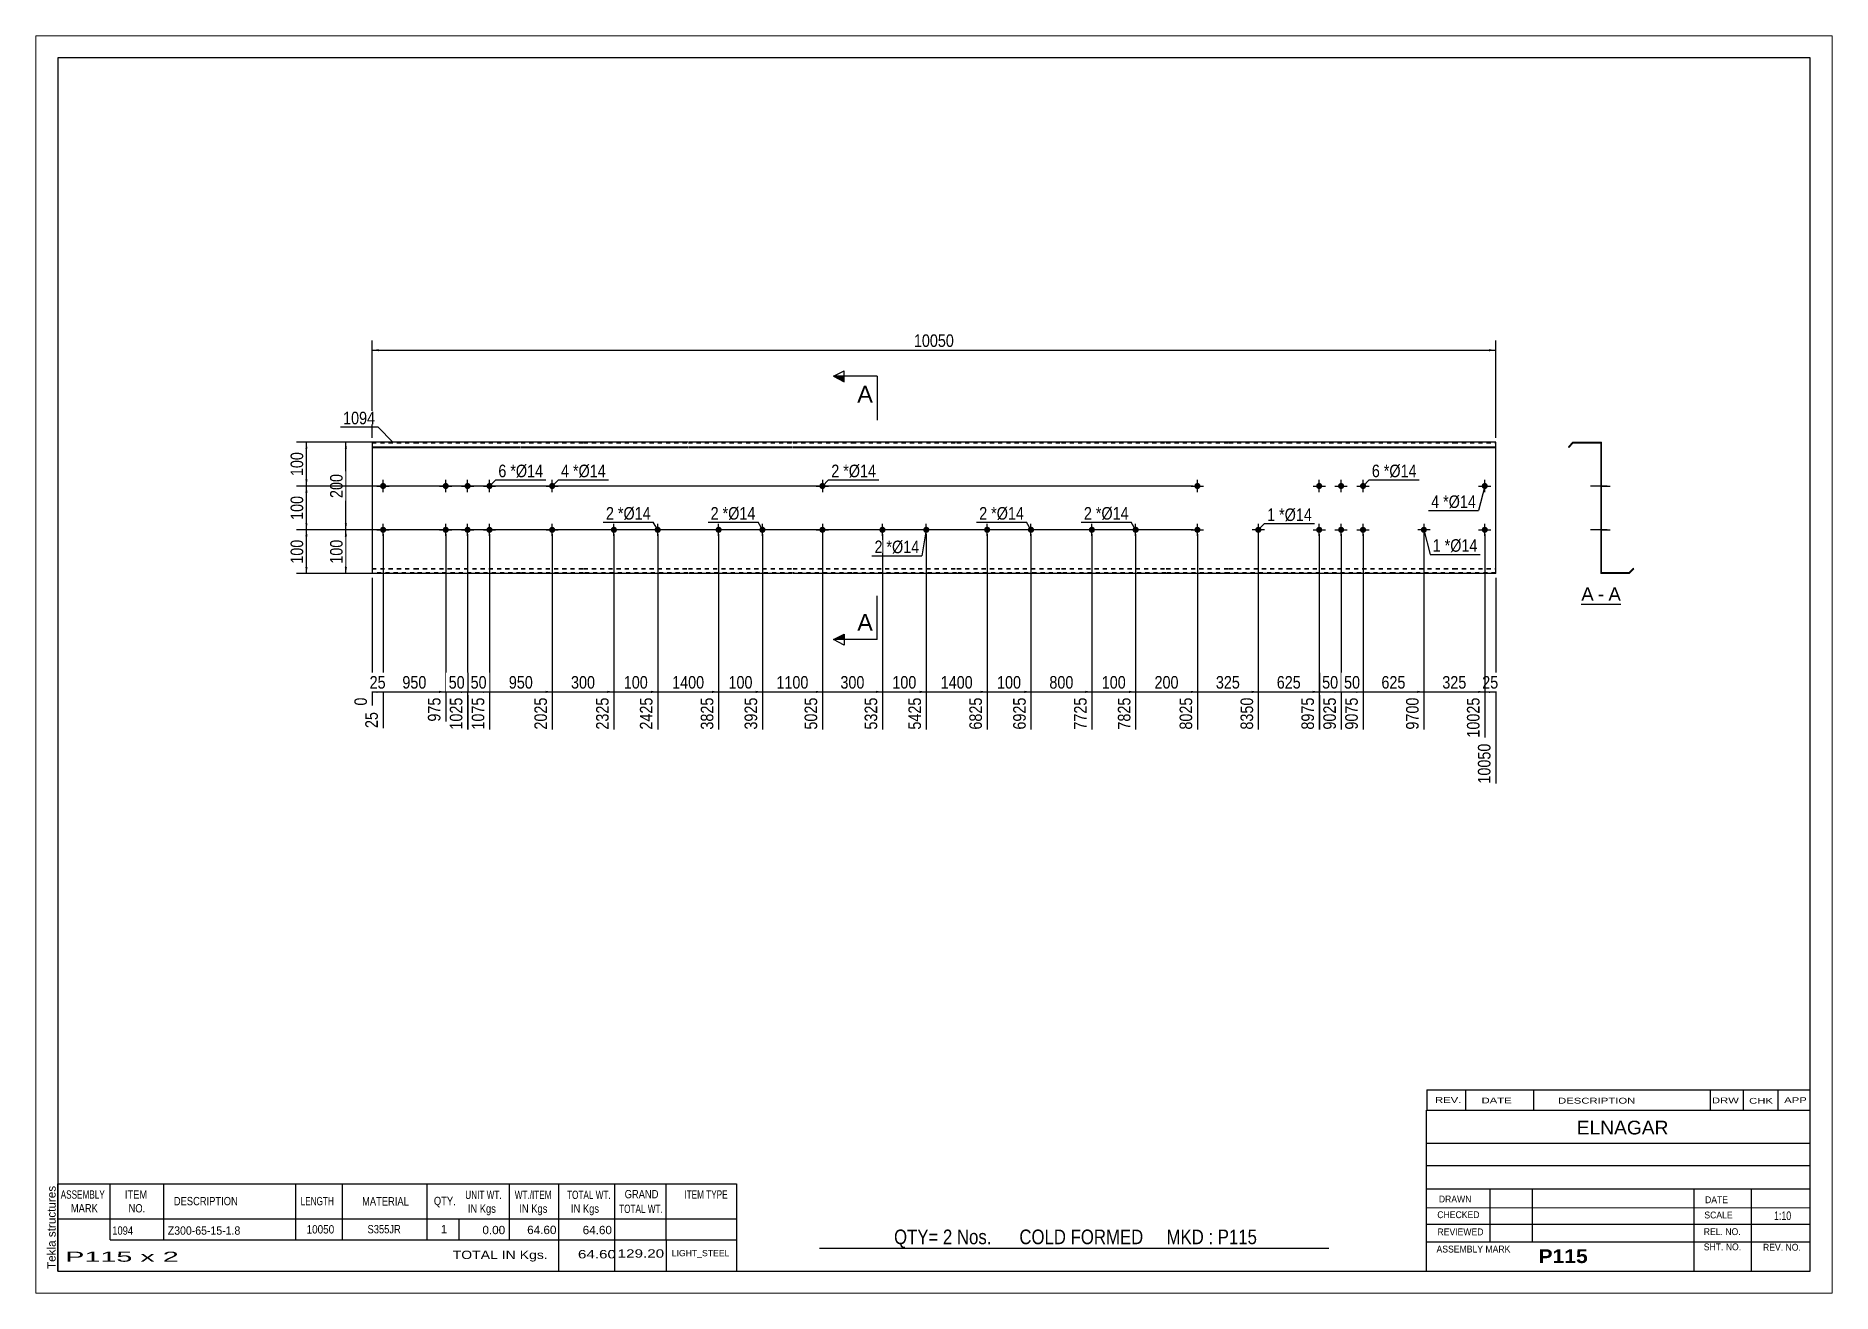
# Paper-space layout 'Layout1' of a CAD drawing. Header units: millimetres. Extents: x 0 to 410, y 0 to 287.
# The model-space entities are those that its viewports show. They can reach past a viewport. Long polylines and large blocks are cut down to what shows.
import ezdxf

# ---------------------------------------------------------------- set-up
doc = ezdxf.new("R2010")
doc.units = ezdxf.units.MM
doc.linetypes.add('DXK_LINE_DOT1', pattern=[1.8814, 0.9407, -0.9407])
doc.layers.add('Viewport layer', color=7, linetype='Continuous', plot=False)
doc.styles.add('Arial', font='ARIAL.TTF', dxfattribs={"height": 0.2})
doc.styles.add('Arial Bold', font='ARIALBD.TTF', dxfattribs={"height": 0.2})
doc.styles.add('Arial Narrow', font='ARIALN.TTF', dxfattribs={"height": 0.2})

# ---------------------------------------------------------------- blocks, each defined once
blk = doc.blocks.new('Unknown-629083229-1918')
at = {"color": 5, "linetype": 'Continuous'}
for p, q in [((328.25, 102.75), (-71.75, 102.75)), ((-71.75, 102.75), (-71.75, -174.25)), ((328.25, -174.25), (328.25, 102.75)), ((-71.75, -174.25), (328.25, -174.25))]:
    blk.add_line(p, q, dxfattribs=at)
at = {"color": 174, "linetype": 'Continuous', "style": 'Arial'}
blk.add_text('Tekla structures', height=1.9102, rotation=90, dxfattribs=at).set_placement((-72.25, -173.75))
blk = doc.blocks.new('Unknown-629083229-12 - 1239')
at = {"color": 7, "linetype": 'Continuous'}
blk.add_line((276, -21.95), (285.03, -21.95), dxfattribs=at)
at = {"color": 0, "linetype": 'Continuous'}
blk.add_wipeout([(278.85, -21.2), (278.85, -18), (276, -18), (276, -21.2)], dxfattribs=at)
blk.add_wipeout([(281.23, -21.2), (281.23, -18), (279.81, -18), (279.81, -21.2)], dxfattribs=at)
at = {"color": 96, "linetype": 'Continuous', "style": 'Arial'}
blk.add_text('A', height=3.06, dxfattribs=at).set_placement((276, -21.2))
at = {"color": 0, "linetype": 'Continuous'}
blk.add_wipeout([(285.03, -21.2), (285.03, -18), (282.19, -18), (282.19, -21.2)], dxfattribs=at)
at = {"color": 96, "linetype": 'Continuous', "style": 'Arial'}
for s, p in [('-', (279.81, -21.2)), ('A', (282.19, -21.2))]:
    blk.add_text(s, height=3.06, dxfattribs=at).set_placement(p)
blk = doc.blocks.new('Bolt-629083229-1223 - 1203')
at = {"linetype": 'Continuous'}
for points in [[(16.09, 5, -1), (17.49, 5, -1)], [(21.09, 5, -1), (22.49, 5, -1)], [(26.09, 5, -1), (27.49, 5, -1)], [(16.09, -5, -1), (17.49, -5, -1)], [(21.09, -5, -1), (22.49, -5, -1)], [(26.09, -5, -1), (27.49, -5, -1)]]:
    blk.add_hatch(color=3, dxfattribs=at).paths.add_polyline_path(points)
at = {"color": 3, "linetype": 'Continuous'}
for p, q in [((15.39, 5), (18.19, 5)), ((16.79, 3.6), (16.79, 6.4)), ((20.39, 5), (23.19, 5)), ((21.79, 3.6), (21.79, 6.4)), ((25.39, 5), (28.19, 5)), ((26.79, 3.6), (26.79, 6.4)), ((16.79, -6.4), (16.79, -3.6)), ((21.79, -6.4), (21.79, -3.6)), ((26.79, -6.4), (26.79, -3.6)), ((15.39, -5), (18.19, -5)), ((20.39, -5), (23.19, -5)), ((25.39, -5), (28.19, -5))]:
    blk.add_line(p, q, dxfattribs=at)
blk = doc.blocks.new('Part-629083229-1218 - 1203')
at = {"color": 2, "linetype": 'Continuous'}
for p, q in [((9.6, 15), (0, 15)), ((0, 15), (0, -15)), ((0, 13.94), (9.6, 13.94)), ((0, 13.81), (9.6, 13.81)), ((33.89, 15), (9.7, 15)), ((9.7, 13.94), (33.89, 13.94)), ((9.7, 13.81), (33.89, 13.81)), ((48.18, 15), (33.99, 15)), ((33.99, 13.94), (48.18, 13.94)), ((33.99, 13.81), (48.18, 13.81)), ((72.08, 15), (48.28, 15)), ((48.28, 13.94), (72.08, 13.94)), ((48.28, 13.81), (72.08, 13.81)), ((95.98, 15), (72.18, 15)), ((72.18, 13.94), (95.98, 13.94)), ((72.18, 13.81), (95.98, 13.81)), ((109.48, 15), (96.08, 15)), ((96.08, 13.94), (109.48, 13.94)), ((96.08, 13.81), (109.48, 13.81)), ((133.38, 15), (109.58, 15)), ((109.58, 13.94), (133.38, 13.94)), ((109.58, 13.81), (133.38, 13.81)), ((157.28, 15), (133.48, 15)), ((133.48, 13.94), (157.28, 13.94)), ((133.48, 13.81), (157.28, 13.81)), ((181.18, 15), (157.38, 15)), ((157.38, 13.94), (181.18, 13.94)), ((157.38, 13.81), (181.18, 13.81)), ((195.48, 15), (181.28, 15)), ((181.28, 13.94), (195.48, 13.94)), ((181.28, 13.81), (195.48, 13.81)), ((208.98, 15), (195.58, 15)), ((195.58, 13.94), (208.98, 13.94)), ((195.58, 13.81), (208.98, 13.81)), ((233.27, 15), (209.08, 15)), ((209.08, 13.94), (233.27, 13.94)), ((209.08, 13.81), (233.27, 13.81)), ((246.77, 15), (233.37, 15)), ((233.37, 13.94), (246.77, 13.94)), ((233.37, 13.81), (246.77, 13.81)), ((256.47, 15), (246.87, 15)), ((246.87, 13.94), (256.47, 13.94)), ((246.87, 13.81), (256.47, 13.81)), ((256.47, -15), (256.47, 15)), ((9.6, -15), (0, -15)), ((33.89, -15), (9.7, -15)), ((48.18, -15), (33.99, -15)), ((72.08, -15), (48.28, -15)), ((95.98, -15), (72.18, -15)), ((109.48, -15), (96.08, -15)), ((133.38, -15), (109.58, -15)), ((157.28, -15), (133.48, -15)), ((181.18, -15), (157.38, -15)), ((195.48, -15), (181.28, -15)), ((208.98, -15), (195.58, -15)), ((233.27, -15), (209.08, -15)), ((246.77, -15), (233.37, -15)), ((256.47, -15), (246.87, -15))]:
    blk.add_line(p, q, dxfattribs=at)
at = {"color": 7, "linetype": 'DXK_LINE_DOT1'}
for p, q in [((0, 14.82), (9.6, 14.82)), ((9.7, 14.82), (33.89, 14.82)), ((33.99, 14.82), (48.18, 14.82)), ((48.28, 14.82), (72.08, 14.82)), ((72.18, 14.82), (95.98, 14.82)), ((96.08, 14.82), (109.48, 14.82)), ((109.58, 14.82), (133.38, 14.82)), ((133.48, 14.82), (157.28, 14.82)), ((157.38, 14.82), (181.18, 14.82)), ((181.28, 14.82), (195.48, 14.82)), ((195.58, 14.82), (208.98, 14.82)), ((209.08, 14.82), (233.27, 14.82)), ((233.37, 14.82), (246.77, 14.82)), ((246.87, 14.82), (256.47, 14.82)), ((0, -13.81), (9.6, -13.81)), ((0, -13.94), (9.6, -13.94)), ((9.6, -14.82), (0, -14.82)), ((9.7, -13.81), (33.89, -13.81)), ((9.7, -13.94), (33.89, -13.94)), ((33.89, -14.82), (9.7, -14.82)), ((33.99, -13.81), (48.18, -13.81)), ((33.99, -13.94), (48.18, -13.94)), ((48.18, -14.82), (33.99, -14.82)), ((48.28, -13.81), (72.08, -13.81)), ((48.28, -13.94), (72.08, -13.94)), ((72.08, -14.82), (48.28, -14.82)), ((72.18, -13.81), (95.98, -13.81)), ((72.18, -13.94), (95.98, -13.94)), ((95.98, -14.82), (72.18, -14.82)), ((96.08, -13.81), (109.48, -13.81)), ((96.08, -13.94), (109.48, -13.94)), ((109.48, -14.82), (96.08, -14.82)), ((109.58, -13.81), (133.38, -13.81)), ((109.58, -13.94), (133.38, -13.94)), ((133.38, -14.82), (109.58, -14.82)), ((133.48, -13.81), (157.28, -13.81)), ((133.48, -13.94), (157.28, -13.94)), ((157.28, -14.82), (133.48, -14.82)), ((157.38, -13.81), (181.18, -13.81)), ((157.38, -13.94), (181.18, -13.94)), ((181.18, -14.82), (157.38, -14.82)), ((181.28, -13.81), (195.48, -13.81)), ((181.28, -13.94), (195.48, -13.94)), ((195.48, -14.82), (181.28, -14.82)), ((195.58, -13.81), (208.98, -13.81)), ((195.58, -13.94), (208.98, -13.94)), ((208.98, -14.82), (195.58, -14.82)), ((209.08, -13.81), (233.27, -13.81)), ((209.08, -13.94), (233.27, -13.94)), ((233.27, -14.82), (209.08, -14.82)), ((233.37, -13.81), (246.77, -13.81)), ((233.37, -13.94), (246.77, -13.94)), ((246.77, -14.82), (233.37, -14.82)), ((246.87, -13.81), (256.47, -13.81)), ((246.87, -13.94), (256.47, -13.94)), ((256.47, -14.82), (246.87, -14.82))]:
    blk.add_line(p, q, dxfattribs=at)
blk = doc.blocks.new('Bolt-629083229-1219 - 1203')
at = {"linetype": 'Continuous'}
for points in [[(187.68, -5, -1), (189.08, -5, -1)], [(253.27, -5, -1), (254.67, -5, -1)]]:
    blk.add_hatch(color=3, dxfattribs=at).paths.add_polyline_path(points)
at = {"color": 3, "linetype": 'Continuous'}
for p, q in [((188.38, -6.4), (188.38, -3.6)), ((253.97, -6.4), (253.97, -3.6)), ((186.98, -5), (189.78, -5)), ((252.57, -5), (255.37, -5))]:
    blk.add_line(p, q, dxfattribs=at)
blk = doc.blocks.new('Bolt-629083229-1220 - 1203')
at = {"linetype": 'Continuous'}
for points in [[(215.48, 5, -1), (216.88, 5, -1)], [(220.48, 5, -1), (221.88, 5, -1)], [(225.48, 5, -1), (226.88, 5, -1)], [(215.48, -5, -1), (216.88, -5, -1)], [(220.48, -5, -1), (221.88, -5, -1)], [(225.48, -5, -1), (226.88, -5, -1)]]:
    blk.add_hatch(color=3, dxfattribs=at).paths.add_polyline_path(points)
at = {"color": 3, "linetype": 'Continuous'}
for p, q in [((214.78, 5), (217.58, 5)), ((216.18, 3.6), (216.18, 6.4)), ((219.78, 5), (222.58, 5)), ((221.18, 3.6), (221.18, 6.4)), ((224.78, 5), (227.58, 5)), ((226.18, 3.6), (226.18, 6.4)), ((216.18, -6.4), (216.18, -3.6)), ((221.18, -6.4), (221.18, -3.6)), ((226.18, -6.4), (226.18, -3.6)), ((214.78, -5), (217.58, -5)), ((219.78, -5), (222.58, -5)), ((224.78, -5), (227.58, -5))]:
    blk.add_line(p, q, dxfattribs=at)
blk = doc.blocks.new('Bolt-629083229-1221 - 1203')
at = {"linetype": 'Continuous'}
for points in [[(187.68, 5, -1), (189.08, 5, -1)], [(253.27, 5, -1), (254.67, 5, -1)]]:
    blk.add_hatch(color=3, dxfattribs=at).paths.add_polyline_path(points)
at = {"color": 3, "linetype": 'Continuous'}
for p, q in [((186.98, 5), (189.78, 5)), ((188.38, 3.6), (188.38, 6.4)), ((252.57, 5), (255.37, 5)), ((253.97, 3.6), (253.97, 6.4))]:
    blk.add_line(p, q, dxfattribs=at)
blk = doc.blocks.new('Bolt-629083229-1222 - 1203')
at = {"linetype": 'Continuous'}
for points in [[(1.8, 5, -1), (3.2, 5, -1)], [(40.39, 5, -1), (41.79, 5, -1)]]:
    blk.add_hatch(color=3, dxfattribs=at).paths.add_polyline_path(points)
at = {"color": 3, "linetype": 'Continuous'}
for p, q in [((1.1, 5), (3.9, 5)), ((2.5, 3.6), (2.5, 6.4)), ((39.69, 5), (42.49, 5)), ((41.09, 3.6), (41.09, 6.4))]:
    blk.add_line(p, q, dxfattribs=at)
blk = doc.blocks.new('Bolt-629083229-1224 - 1203')
at = {"linetype": 'Continuous'}
for points in [[(1.8, -5, -1), (3.2, -5, -1)], [(40.39, -5, -1), (41.79, -5, -1)]]:
    blk.add_hatch(color=3, dxfattribs=at).paths.add_polyline_path(points)
at = {"color": 3, "linetype": 'Continuous'}
for p, q in [((2.5, -6.4), (2.5, -3.6)), ((41.09, -6.4), (41.09, -3.6)), ((1.1, -5), (3.9, -5)), ((39.69, -5), (42.49, -5))]:
    blk.add_line(p, q, dxfattribs=at)
blk = doc.blocks.new('Bolt-629083229-1225 - 1203')
at = {"linetype": 'Continuous'}
for points in [[(103.48, 5, -1), (102.08, 5, -1)], [(103.48, -5, -1), (102.08, -5, -1)]]:
    blk.add_hatch(color=3, dxfattribs=at).paths.add_polyline_path(points)
at = {"color": 3, "linetype": 'Continuous'}
for p, q in [((101.38, 5), (104.18, 5)), ((102.78, 6.4), (102.78, 3.6)), ((102.78, -3.6), (102.78, -6.4)), ((101.38, -5), (104.18, -5))]:
    blk.add_line(p, q, dxfattribs=at)
blk = doc.blocks.new('Bolt-629083229-1226 - 1203')
at = {"linetype": 'Continuous'}
for points in [[(55.18, -5.7), (55.04, -5.68), (54.9, -5.64), (54.77, -5.57), (54.66, -5.47), (54.58, -5.35), (54.52, -5.22), (54.49, -5.07), (54.49, -4.93), (54.52, -4.78), (54.58, -4.65), (54.66, -4.53), (54.77, -4.43), (54.9, -4.36), (55.04, -4.31), (55.18, -4.3), (55.33, -4.31), (55.47, -4.36), (55.6, -4.43), (55.71, -4.53), (55.79, -4.65), (55.85, -4.78), (55.88, -4.93), (55.88, -5.07), (55.85, -5.22), (55.79, -5.35), (55.71, -5.47), (55.6, -5.57), (55.47, -5.64), (55.33, -5.68)], [(65.18, -5.7), (65.04, -5.68), (64.9, -5.64), (64.77, -5.57), (64.66, -5.47), (64.58, -5.35), (64.52, -5.22), (64.49, -5.07), (64.49, -4.93), (64.52, -4.78), (64.58, -4.65), (64.66, -4.53), (64.77, -4.43), (64.9, -4.36), (65.04, -4.31), (65.18, -4.3), (65.33, -4.31), (65.47, -4.36), (65.6, -4.43), (65.71, -4.53), (65.79, -4.65), (65.85, -4.78), (65.88, -4.93), (65.88, -5.07), (65.85, -5.22), (65.79, -5.35), (65.71, -5.47), (65.6, -5.57), (65.47, -5.64), (65.33, -5.68)]]:
    blk.add_hatch(color=3, dxfattribs=at).paths.add_polyline_path(points)
at = {"color": 3, "linetype": 'Continuous'}
for p, q in [((55.18, -6.4), (55.18, -3.6)), ((65.18, -6.4), (65.18, -3.6)), ((56.58, -5), (53.78, -5)), ((66.58, -5), (63.78, -5))]:
    blk.add_line(p, q, dxfattribs=at)
blk = doc.blocks.new('Bolt-629083229-1227 - 1203')
at = {"linetype": 'Continuous'}
for points in [[(79.08, -5.7), (78.94, -5.68), (78.8, -5.64), (78.67, -5.57), (78.56, -5.47), (78.48, -5.35), (78.42, -5.22), (78.39, -5.07), (78.39, -4.93), (78.42, -4.78), (78.48, -4.65), (78.56, -4.53), (78.67, -4.43), (78.8, -4.36), (78.94, -4.31), (79.08, -4.3), (79.23, -4.31), (79.37, -4.36), (79.5, -4.43), (79.61, -4.53), (79.69, -4.65), (79.75, -4.78), (79.78, -4.93), (79.78, -5.07), (79.75, -5.22), (79.69, -5.35), (79.61, -5.47), (79.5, -5.57), (79.37, -5.64), (79.23, -5.68)], [(89.08, -5.7), (88.94, -5.68), (88.8, -5.64), (88.67, -5.57), (88.56, -5.47), (88.48, -5.35), (88.42, -5.22), (88.39, -5.07), (88.39, -4.93), (88.42, -4.78), (88.48, -4.65), (88.56, -4.53), (88.67, -4.43), (88.8, -4.36), (88.94, -4.31), (89.08, -4.3), (89.23, -4.31), (89.37, -4.36), (89.5, -4.43), (89.61, -4.53), (89.69, -4.65), (89.75, -4.78), (89.78, -4.93), (89.78, -5.07), (89.75, -5.22), (89.69, -5.35), (89.61, -5.47), (89.5, -5.57), (89.37, -5.64), (89.23, -5.68)]]:
    blk.add_hatch(color=3, dxfattribs=at).paths.add_polyline_path(points)
at = {"color": 3, "linetype": 'Continuous'}
for p, q in [((79.08, -6.4), (79.08, -3.6)), ((89.08, -6.4), (89.08, -3.6)), ((80.48, -5), (77.68, -5)), ((90.48, -5), (87.68, -5))]:
    blk.add_line(p, q, dxfattribs=at)
blk = doc.blocks.new('Bolt-629083229-1228 - 1203')
at = {"linetype": 'Continuous'}
for points in [[(140.38, -5.7), (140.24, -5.68), (140.1, -5.64), (139.97, -5.57), (139.86, -5.47), (139.78, -5.35), (139.72, -5.22), (139.69, -5.07), (139.69, -4.93), (139.72, -4.78), (139.78, -4.65), (139.86, -4.53), (139.97, -4.43), (140.1, -4.36), (140.24, -4.31), (140.38, -4.3), (140.53, -4.31), (140.67, -4.36), (140.8, -4.43), (140.91, -4.53), (140.99, -4.65), (141.05, -4.78), (141.08, -4.93), (141.08, -5.07), (141.05, -5.22), (140.99, -5.35), (140.91, -5.47), (140.8, -5.57), (140.67, -5.64), (140.53, -5.68)], [(150.38, -5.7), (150.24, -5.68), (150.1, -5.64), (149.97, -5.57), (149.86, -5.47), (149.78, -5.35), (149.72, -5.22), (149.69, -5.07), (149.69, -4.93), (149.72, -4.78), (149.78, -4.65), (149.86, -4.53), (149.97, -4.43), (150.1, -4.36), (150.24, -4.31), (150.38, -4.3), (150.53, -4.31), (150.67, -4.36), (150.8, -4.43), (150.91, -4.53), (150.99, -4.65), (151.05, -4.78), (151.08, -4.93), (151.08, -5.07), (151.05, -5.22), (150.99, -5.35), (150.91, -5.47), (150.8, -5.57), (150.67, -5.64), (150.53, -5.68)]]:
    blk.add_hatch(color=3, dxfattribs=at).paths.add_polyline_path(points)
at = {"color": 3, "linetype": 'Continuous'}
for p, q in [((140.38, -6.4), (140.38, -3.6)), ((150.38, -6.4), (150.38, -3.6)), ((141.78, -5), (138.98, -5)), ((151.78, -5), (148.98, -5))]:
    blk.add_line(p, q, dxfattribs=at)
blk = doc.blocks.new('Bolt-629083229-1229 - 1203')
at = {"linetype": 'Continuous'}
for points in [[(116.48, -5.7), (116.34, -5.68), (116.2, -5.64), (116.07, -5.57), (115.96, -5.47), (115.88, -5.35), (115.82, -5.22), (115.79, -5.07), (115.79, -4.93), (115.82, -4.78), (115.88, -4.65), (115.96, -4.53), (116.07, -4.43), (116.2, -4.36), (116.34, -4.31), (116.48, -4.3), (116.63, -4.31), (116.77, -4.36), (116.9, -4.43), (117.01, -4.53), (117.09, -4.65), (117.15, -4.78), (117.18, -4.93), (117.18, -5.07), (117.15, -5.22), (117.09, -5.35), (117.01, -5.47), (116.9, -5.57), (116.77, -5.64), (116.63, -5.68)], [(126.48, -5.7), (126.34, -5.68), (126.2, -5.64), (126.07, -5.57), (125.96, -5.47), (125.88, -5.35), (125.82, -5.22), (125.79, -5.07), (125.79, -4.93), (125.82, -4.78), (125.88, -4.65), (125.96, -4.53), (126.07, -4.43), (126.2, -4.36), (126.34, -4.31), (126.48, -4.3), (126.63, -4.31), (126.77, -4.36), (126.9, -4.43), (127.01, -4.53), (127.09, -4.65), (127.15, -4.78), (127.18, -4.93), (127.18, -5.07), (127.15, -5.22), (127.09, -5.35), (127.01, -5.47), (126.9, -5.57), (126.77, -5.64), (126.63, -5.68)]]:
    blk.add_hatch(color=3, dxfattribs=at).paths.add_polyline_path(points)
at = {"color": 3, "linetype": 'Continuous'}
for p, q in [((116.48, -6.4), (116.48, -3.6)), ((126.48, -6.4), (126.48, -3.6)), ((117.88, -5), (115.08, -5)), ((127.88, -5), (125.08, -5))]:
    blk.add_line(p, q, dxfattribs=at)
blk = doc.blocks.new('Bolt-629083229-1230 - 1203')
at = {"linetype": 'Continuous'}
blk.add_hatch(color=3, dxfattribs=at).paths.add_polyline_path([(202.98, -5, -1), (201.58, -5, -1)])
at = {"color": 3, "linetype": 'Continuous'}
for p, q in [((202.28, -3.6), (202.28, -6.4)), ((203.68, -5), (200.88, -5))]:
    blk.add_line(p, q, dxfattribs=at)
blk = doc.blocks.new('Bolt-629083229-1231 - 1203')
at = {"linetype": 'Continuous'}
blk.add_hatch(color=3, dxfattribs=at).paths.add_polyline_path([(240.77, -5, -1), (239.37, -5, -1)])
at = {"color": 3, "linetype": 'Continuous'}
for p, q in [((240.07, -3.6), (240.07, -6.4)), ((241.47, -5), (238.67, -5))]:
    blk.add_line(p, q, dxfattribs=at)
blk = doc.blocks.new('Bolt-629083229-1232 - 1203')
at = {"linetype": 'Continuous'}
for points in [[(164.28, -5.7), (164.14, -5.68), (164, -5.64), (163.87, -5.57), (163.76, -5.47), (163.68, -5.35), (163.62, -5.22), (163.59, -5.07), (163.59, -4.93), (163.62, -4.78), (163.68, -4.65), (163.76, -4.53), (163.87, -4.43), (164, -4.36), (164.14, -4.31), (164.28, -4.3), (164.43, -4.31), (164.57, -4.36), (164.7, -4.43), (164.81, -4.53), (164.89, -4.65), (164.95, -4.78), (164.98, -4.93), (164.98, -5.07), (164.95, -5.22), (164.89, -5.35), (164.81, -5.47), (164.7, -5.57), (164.57, -5.64), (164.43, -5.68)], [(174.28, -5.7), (174.14, -5.68), (174, -5.64), (173.87, -5.57), (173.76, -5.47), (173.68, -5.35), (173.62, -5.22), (173.59, -5.07), (173.59, -4.93), (173.62, -4.78), (173.68, -4.65), (173.76, -4.53), (173.87, -4.43), (174, -4.36), (174.14, -4.31), (174.28, -4.3), (174.43, -4.31), (174.57, -4.36), (174.7, -4.43), (174.81, -4.53), (174.89, -4.65), (174.95, -4.78), (174.98, -4.93), (174.98, -5.07), (174.95, -5.22), (174.89, -5.35), (174.81, -5.47), (174.7, -5.57), (174.57, -5.64), (174.43, -5.68)]]:
    blk.add_hatch(color=3, dxfattribs=at).paths.add_polyline_path(points)
at = {"color": 3, "linetype": 'Continuous'}
for p, q in [((164.28, -6.4), (164.28, -3.6)), ((174.28, -6.4), (174.28, -3.6)), ((165.68, -5), (162.88, -5)), ((175.68, -5), (172.88, -5))]:
    blk.add_line(p, q, dxfattribs=at)
blk = doc.blocks.new('Part-629083229-1241 - 1239')
at = {"color": 2, "linetype": 'Continuous'}
for p, q in [((274.11, 15), (273.05, 13.94)), ((273.05, 13.94), (273.18, 13.81)), ((274.18, 14.82), (273.18, 13.81)), ((274.11, 15), (280.61, 15)), ((274.18, 14.82), (280.43, 14.82)), ((280.43, 14.82), (280.43, -15)), ((280.61, -14.82), (280.61, 15)), ((286.93, -15), (280.43, -15)), ((286.85, -14.82), (280.61, -14.82)), ((286.85, -14.82), (287.86, -13.81)), ((286.93, -15), (287.99, -13.94)), ((287.99, -13.94), (287.86, -13.81))]:
    blk.add_line(p, q, dxfattribs=at)
blk = doc.blocks.new('Bolt-629083229-1242 - 1239')
at = {"linetype": 'Continuous'}
blk.add_hatch(color=3, dxfattribs=at).paths.add_polyline_path([(280.43, -4.3), (280.43, -5.7), (280.61, -5.7), (280.61, -4.3)])
blk.add_hatch(color=3, dxfattribs=at).paths.add_polyline_path([(280.43, -4.3), (280.43, -5.7), (280.61, -5.7), (280.61, -4.3)])
at = {"color": 3, "linetype": 'Continuous'}
for p, q in [((281.41, -5), (278.11, -5)), ((281.41, -5), (278.11, -5)), ((280.61, -4.3), (280.43, -4.3)), ((280.61, -4.3), (280.43, -4.3)), ((280.61, -5.7), (280.43, -5.7)), ((280.61, -5.7), (280.43, -5.7))]:
    blk.add_line(p, q, dxfattribs=at)
blk = doc.blocks.new('Bolt-629083229-1243 - 1239')
at = {"linetype": 'Continuous'}
for points in [[(280.43, 5.7), (280.43, 4.3), (280.61, 4.3), (280.61, 5.7)], [(280.43, 5.7), (280.43, 4.3), (280.61, 4.3), (280.61, 5.7)], [(280.43, 5.7), (280.43, 4.3), (280.61, 4.3), (280.61, 5.7)], [(280.43, -4.3), (280.43, -5.7), (280.61, -5.7), (280.61, -4.3)], [(280.43, -4.3), (280.43, -5.7), (280.61, -5.7), (280.61, -4.3)], [(280.43, -4.3), (280.43, -5.7), (280.61, -5.7), (280.61, -4.3)]]:
    blk.add_hatch(color=3, dxfattribs=at).paths.add_polyline_path(points)
at = {"color": 3, "linetype": 'Continuous'}
for p, q in [((281.91, 5), (278.11, 5)), ((281.91, 5), (278.11, 5)), ((281.91, 5), (278.11, 5)), ((280.61, 5.7), (280.43, 5.7)), ((280.61, 5.7), (280.43, 5.7)), ((280.61, 5.7), (280.43, 5.7)), ((280.61, 4.3), (280.43, 4.3)), ((280.61, 4.3), (280.43, 4.3)), ((280.61, 4.3), (280.43, 4.3)), ((281.91, -5), (278.11, -5)), ((281.91, -5), (278.11, -5)), ((281.91, -5), (278.11, -5)), ((280.61, -4.3), (280.43, -4.3)), ((280.61, -4.3), (280.43, -4.3)), ((280.61, -4.3), (280.43, -4.3)), ((280.61, -5.7), (280.43, -5.7)), ((280.61, -5.7), (280.43, -5.7)), ((280.61, -5.7), (280.43, -5.7))]:
    blk.add_line(p, q, dxfattribs=at)
blk = doc.blocks.new('Bolt-629083229-1244 - 1239')
at = {"linetype": 'Continuous'}
blk.add_hatch(color=3, dxfattribs=at).paths.add_polyline_path([(280.43, 5.7), (280.43, 4.3), (280.61, 4.3), (280.61, 5.7)])
blk.add_hatch(color=3, dxfattribs=at).paths.add_polyline_path([(280.43, 5.7), (280.43, 4.3), (280.61, 4.3), (280.61, 5.7)])
at = {"color": 3, "linetype": 'Continuous'}
for p, q in [((281.41, 5), (278.11, 5)), ((281.41, 5), (278.11, 5)), ((280.61, 5.7), (280.43, 5.7)), ((280.61, 5.7), (280.43, 5.7)), ((280.61, 4.3), (280.43, 4.3)), ((280.61, 4.3), (280.43, 4.3))]:
    blk.add_line(p, q, dxfattribs=at)
blk = doc.blocks.new('Bolt-629083229-1245 - 1239')
at = {"linetype": 'Continuous'}
blk.add_hatch(color=3, dxfattribs=at).paths.add_polyline_path([(280.43, 5.7), (280.43, 4.3), (280.61, 4.3), (280.61, 5.7)])
blk.add_hatch(color=3, dxfattribs=at).paths.add_polyline_path([(280.43, 5.7), (280.43, 4.3), (280.61, 4.3), (280.61, 5.7)])
at = {"color": 3, "linetype": 'Continuous'}
for p, q in [((281.41, 5), (278.11, 5)), ((281.41, 5), (278.11, 5)), ((280.61, 5.7), (280.43, 5.7)), ((280.61, 5.7), (280.43, 5.7)), ((280.61, 4.3), (280.43, 4.3)), ((280.61, 4.3), (280.43, 4.3))]:
    blk.add_line(p, q, dxfattribs=at)
blk = doc.blocks.new('Bolt-629083229-1246 - 1239')
at = {"linetype": 'Continuous'}
for points in [[(280.43, 5.7), (280.43, 4.3), (280.61, 4.3), (280.61, 5.7)], [(280.43, 5.7), (280.43, 4.3), (280.61, 4.3), (280.61, 5.7)], [(280.43, 5.7), (280.43, 4.3), (280.61, 4.3), (280.61, 5.7)], [(280.43, -4.3), (280.43, -5.7), (280.61, -5.7), (280.61, -4.3)], [(280.43, -4.3), (280.43, -5.7), (280.61, -5.7), (280.61, -4.3)], [(280.43, -4.3), (280.43, -5.7), (280.61, -5.7), (280.61, -4.3)]]:
    blk.add_hatch(color=3, dxfattribs=at).paths.add_polyline_path(points)
at = {"color": 3, "linetype": 'Continuous'}
for p, q in [((281.91, 5), (278.11, 5)), ((281.91, 5), (278.11, 5)), ((281.91, 5), (278.11, 5)), ((280.61, 5.7), (280.43, 5.7)), ((280.61, 5.7), (280.43, 5.7)), ((280.61, 5.7), (280.43, 5.7)), ((280.61, 4.3), (280.43, 4.3)), ((280.61, 4.3), (280.43, 4.3)), ((280.61, 4.3), (280.43, 4.3)), ((281.91, -5), (278.11, -5)), ((281.91, -5), (278.11, -5)), ((281.91, -5), (278.11, -5)), ((280.61, -4.3), (280.43, -4.3)), ((280.61, -4.3), (280.43, -4.3)), ((280.61, -4.3), (280.43, -4.3)), ((280.61, -5.7), (280.43, -5.7)), ((280.61, -5.7), (280.43, -5.7)), ((280.61, -5.7), (280.43, -5.7))]:
    blk.add_line(p, q, dxfattribs=at)
blk = doc.blocks.new('Bolt-629083229-1247 - 1239')
at = {"linetype": 'Continuous'}
blk.add_hatch(color=3, dxfattribs=at).paths.add_polyline_path([(280.43, -4.3), (280.43, -5.7), (280.61, -5.7), (280.61, -4.3)])
blk.add_hatch(color=3, dxfattribs=at).paths.add_polyline_path([(280.43, -4.3), (280.43, -5.7), (280.61, -5.7), (280.61, -4.3)])
at = {"color": 3, "linetype": 'Continuous'}
for p, q in [((281.41, -5), (278.11, -5)), ((281.41, -5), (278.11, -5)), ((280.61, -4.3), (280.43, -4.3)), ((280.61, -4.3), (280.43, -4.3)), ((280.61, -5.7), (280.43, -5.7)), ((280.61, -5.7), (280.43, -5.7))]:
    blk.add_line(p, q, dxfattribs=at)
blk = doc.blocks.new('Bolt-629083229-1248 - 1239')
at = {"linetype": 'Continuous'}
for points in [[(280.61, 4.3), (280.61, 5.7), (280.43, 5.7), (280.43, 4.3)], [(280.61, -5.7), (280.61, -4.3), (280.43, -4.3), (280.43, -5.7)]]:
    blk.add_hatch(color=3, dxfattribs=at).paths.add_polyline_path(points)
at = {"color": 3, "linetype": 'Continuous'}
for p, q in [((280.43, 5.7), (280.61, 5.7)), ((280.43, 5), (282.61, 5)), ((280.43, 4.3), (280.61, 4.3)), ((280.43, -4.3), (280.61, -4.3)), ((280.43, -5), (282.61, -5)), ((280.43, -5.7), (280.61, -5.7))]:
    blk.add_line(p, q, dxfattribs=at)
blk = doc.blocks.new('Bolt-629083229-1249 - 1239')
at = {"linetype": 'Continuous'}
blk.add_hatch(color=3, dxfattribs=at).paths.add_polyline_path([(280.61, -5.7), (280.61, -4.3), (280.43, -4.3), (280.43, -5.7)])
blk.add_hatch(color=3, dxfattribs=at).paths.add_polyline_path([(280.61, -5.7), (280.61, -4.3), (280.43, -4.3), (280.43, -5.7)])
at = {"color": 3, "linetype": 'Continuous'}
for p, q in [((281.36, -5), (278.61, -5)), ((281.36, -5), (278.61, -5)), ((280.61, -4.3), (280.43, -4.3)), ((280.61, -4.3), (280.43, -4.3)), ((280.61, -5.7), (280.43, -5.7)), ((280.61, -5.7), (280.43, -5.7))]:
    blk.add_line(p, q, dxfattribs=at)
blk = doc.blocks.new('Bolt-629083229-1250 - 1239')
at = {"linetype": 'Continuous'}
blk.add_hatch(color=3, dxfattribs=at).paths.add_polyline_path([(280.61, -5.7), (280.61, -4.3), (280.43, -4.3), (280.43, -5.7)])
blk.add_hatch(color=3, dxfattribs=at).paths.add_polyline_path([(280.61, -5.7), (280.61, -4.3), (280.43, -4.3), (280.43, -5.7)])
at = {"color": 3, "linetype": 'Continuous'}
for p, q in [((281.36, -5), (278.61, -5)), ((281.36, -5), (278.61, -5)), ((280.61, -4.3), (280.43, -4.3)), ((280.61, -4.3), (280.43, -4.3)), ((280.61, -5.7), (280.43, -5.7)), ((280.61, -5.7), (280.43, -5.7))]:
    blk.add_line(p, q, dxfattribs=at)
blk = doc.blocks.new('Bolt-629083229-1251 - 1239')
at = {"linetype": 'Continuous'}
blk.add_hatch(color=3, dxfattribs=at).paths.add_polyline_path([(280.61, -5.7), (280.61, -4.3), (280.43, -4.3), (280.43, -5.7)])
blk.add_hatch(color=3, dxfattribs=at).paths.add_polyline_path([(280.61, -5.7), (280.61, -4.3), (280.43, -4.3), (280.43, -5.7)])
at = {"color": 3, "linetype": 'Continuous'}
for p, q in [((281.36, -5), (278.61, -5)), ((281.36, -5), (278.61, -5)), ((280.61, -4.3), (280.43, -4.3)), ((280.61, -4.3), (280.43, -4.3)), ((280.61, -5.7), (280.43, -5.7)), ((280.61, -5.7), (280.43, -5.7))]:
    blk.add_line(p, q, dxfattribs=at)
blk = doc.blocks.new('Bolt-629083229-1252 - 1239')
at = {"linetype": 'Continuous'}
blk.add_hatch(color=3, dxfattribs=at).paths.add_polyline_path([(280.61, -5.7), (280.61, -4.3), (280.43, -4.3), (280.43, -5.7)])
blk.add_hatch(color=3, dxfattribs=at).paths.add_polyline_path([(280.61, -5.7), (280.61, -4.3), (280.43, -4.3), (280.43, -5.7)])
at = {"color": 3, "linetype": 'Continuous'}
for p, q in [((281.36, -5), (278.61, -5)), ((281.36, -5), (278.61, -5)), ((280.61, -4.3), (280.43, -4.3)), ((280.61, -4.3), (280.43, -4.3)), ((280.61, -5.7), (280.43, -5.7)), ((280.61, -5.7), (280.43, -5.7))]:
    blk.add_line(p, q, dxfattribs=at)
blk = doc.blocks.new('Bolt-629083229-1253 - 1239')
at = {"linetype": 'Continuous'}
blk.add_hatch(color=3, dxfattribs=at).paths.add_polyline_path([(280.61, -5.7), (280.61, -4.3), (280.43, -4.3), (280.43, -5.7)])
at = {"color": 3, "linetype": 'Continuous'}
for p, q in [((280.61, -4.3), (280.43, -4.3)), ((281.41, -5), (280.43, -5)), ((280.61, -5.7), (280.43, -5.7))]:
    blk.add_line(p, q, dxfattribs=at)
blk = doc.blocks.new('Bolt-629083229-1254 - 1239')
at = {"linetype": 'Continuous'}
blk.add_hatch(color=3, dxfattribs=at).paths.add_polyline_path([(280.61, -5.7), (280.61, -4.3), (280.43, -4.3), (280.43, -5.7)])
at = {"color": 3, "linetype": 'Continuous'}
for p, q in [((280.61, -4.3), (280.43, -4.3)), ((281.41, -5), (280.43, -5)), ((280.61, -5.7), (280.43, -5.7))]:
    blk.add_line(p, q, dxfattribs=at)
blk = doc.blocks.new('Bolt-629083229-1255 - 1239')
at = {"linetype": 'Continuous'}
blk.add_hatch(color=3, dxfattribs=at).paths.add_polyline_path([(280.61, -5.7), (280.61, -4.3), (280.43, -4.3), (280.43, -5.7)])
blk.add_hatch(color=3, dxfattribs=at).paths.add_polyline_path([(280.61, -5.7), (280.61, -4.3), (280.43, -4.3), (280.43, -5.7)])
at = {"color": 3, "linetype": 'Continuous'}
for p, q in [((281.36, -5), (278.61, -5)), ((281.36, -5), (278.61, -5)), ((280.61, -4.3), (280.43, -4.3)), ((280.61, -4.3), (280.43, -4.3)), ((280.61, -5.7), (280.43, -5.7)), ((280.61, -5.7), (280.43, -5.7))]:
    blk.add_line(p, q, dxfattribs=at)
blk = doc.blocks.new('StraightDimension-629083229-1279 - 1203')
at = {"linetype": 'Continuous'}
blk.add_hatch(color=7, dxfattribs=at).paths.add_polyline_path([(219.68, -41.75), (221.18, -42), (219.68, -42.25)])
at = {"color": 7, "linetype": 'Continuous'}
for p, q in [((216.18, -6), (216.18, -50.61)), ((221.18, -6), (221.18, -50.61)), ((216.18, -42), (221.18, -42))]:
    blk.add_line(p, q, dxfattribs=at)
at = {"color": 0}
blk.add_wipeout([(221.1, -41.85), (221.1, -37.65), (216.25, -37.65), (216.25, -41.85)], dxfattribs=at)
at = {"color": 0, "linetype": 'Continuous'}
blk.add_wipeout([(220.58, -42.7), (216.38, -42.7), (216.38, -51.21), (220.58, -51.21)], dxfattribs=at)
at = {"color": 3, "style": 'Arial Narrow'}
blk.add_text('50', height=2.863, dxfattribs=at).set_placement((216.85, -41.25))
at = {"color": 3, "linetype": 'Continuous', "style": 'Arial Narrow'}
blk.add_text('9025', height=2.863, rotation=90.0002, dxfattribs=at).set_placement((219.98, -50.61))
blk = doc.blocks.new('StraightDimension-629083229-1289 - 1203')
at = {"linetype": 'Continuous'}
blk.add_hatch(color=7, dxfattribs=at).paths.add_polyline_path([(101.28, -41.75), (102.78, -42), (101.28, -42.25)])
at = {"color": 7, "linetype": 'Continuous'}
for p, q in [((89.08, -6), (89.08, -50.61)), ((102.78, -6), (102.78, -50.61)), ((89.08, -42), (102.78, -42))]:
    blk.add_line(p, q, dxfattribs=at)
at = {"color": 0}
blk.add_wipeout([(100.19, -41.85), (100.19, -37.65), (91.68, -37.65), (91.68, -41.85)], dxfattribs=at)
at = {"color": 0, "linetype": 'Continuous'}
blk.add_wipeout([(102.18, -42.7), (97.98, -42.7), (97.98, -51.21), (102.18, -51.21)], dxfattribs=at)
at = {"color": 3, "style": 'Arial Narrow'}
blk.add_text('1100', height=2.863, dxfattribs=at).set_placement((92.28, -41.25))
at = {"color": 3, "linetype": 'Continuous', "style": 'Arial Narrow'}
blk.add_text('5025', height=2.863, rotation=90.0002, dxfattribs=at).set_placement((101.58, -50.61))
blk = doc.blocks.new('StraightDimension-629083229-1284 - 1203')
at = {"linetype": 'Continuous'}
blk.add_hatch(color=7, dxfattribs=at).paths.add_polyline_path([(162.78, -41.75), (164.28, -42), (162.78, -42.25)])
at = {"color": 7, "linetype": 'Continuous'}
for p, q in [((150.38, -6), (150.38, -50.61)), ((164.28, -6), (164.28, -50.61)), ((150.38, -42), (164.28, -42))]:
    blk.add_line(p, q, dxfattribs=at)
at = {"color": 0}
blk.add_wipeout([(160.68, -41.85), (160.68, -37.65), (153.99, -37.65), (153.99, -41.85)], dxfattribs=at)
at = {"color": 0, "linetype": 'Continuous'}
blk.add_wipeout([(163.68, -42.7), (159.48, -42.7), (159.48, -51.21), (163.68, -51.21)], dxfattribs=at)
at = {"color": 3, "style": 'Arial Narrow'}
blk.add_text('800', height=2.863, dxfattribs=at).set_placement((154.59, -41.25))
at = {"color": 3, "linetype": 'Continuous', "style": 'Arial Narrow'}
blk.add_text('7725', height=2.863, rotation=90.0002, dxfattribs=at).set_placement((163.08, -50.61))
blk = doc.blocks.new('StraightDimension-629083229-1283 - 1203')
at = {"linetype": 'Continuous'}
blk.add_hatch(color=7, dxfattribs=at).paths.add_polyline_path([(172.78, -41.75), (174.28, -42), (172.78, -42.25)])
at = {"color": 7, "linetype": 'Continuous'}
for p, q in [((164.28, -6), (164.28, -50.61)), ((174.28, -6), (174.28, -50.61)), ((164.28, -42), (174.28, -42))]:
    blk.add_line(p, q, dxfattribs=at)
at = {"color": 0}
blk.add_wipeout([(172.63, -41.85), (172.63, -37.65), (165.94, -37.65), (165.94, -41.85)], dxfattribs=at)
at = {"color": 0, "linetype": 'Continuous'}
blk.add_wipeout([(173.68, -42.7), (169.48, -42.7), (169.48, -51.21), (173.68, -51.21)], dxfattribs=at)
at = {"color": 3, "style": 'Arial Narrow'}
blk.add_text('100', height=2.863, dxfattribs=at).set_placement((166.54, -41.25))
at = {"color": 3, "linetype": 'Continuous', "style": 'Arial Narrow'}
blk.add_text('7825', height=2.863, rotation=90.0002, dxfattribs=at).set_placement((173.08, -50.61))
blk = doc.blocks.new('StraightDimension-629083229-1293 - 1203')
at = {"linetype": 'Continuous'}
blk.add_hatch(color=7, dxfattribs=at).paths.add_polyline_path([(53.68, -41.75), (55.18, -42), (53.68, -42.25)])
at = {"color": 7, "linetype": 'Continuous'}
for p, q in [((41.09, -6), (41.09, -50.61)), ((55.18, -6), (55.18, -50.61)), ((41.09, -42), (55.18, -42))]:
    blk.add_line(p, q, dxfattribs=at)
at = {"color": 0}
blk.add_wipeout([(51.48, -41.85), (51.48, -37.65), (44.79, -37.65), (44.79, -41.85)], dxfattribs=at)
at = {"color": 0, "linetype": 'Continuous'}
blk.add_wipeout([(54.58, -42.7), (50.38, -42.7), (50.38, -51.21), (54.58, -51.21)], dxfattribs=at)
at = {"color": 3, "style": 'Arial Narrow'}
blk.add_text('300', height=2.863, dxfattribs=at).set_placement((45.39, -41.25))
at = {"color": 3, "linetype": 'Continuous', "style": 'Arial Narrow'}
blk.add_text('2325', height=2.863, rotation=90.0002, dxfattribs=at).set_placement((53.98, -50.61))
blk = doc.blocks.new('StraightDimension-629083229-1282 - 1203')
at = {"linetype": 'Continuous'}
blk.add_hatch(color=7, dxfattribs=at).paths.add_polyline_path([(186.88, -41.75), (188.38, -42), (186.88, -42.25)])
at = {"color": 7, "linetype": 'Continuous'}
for p, q in [((174.28, -6), (174.28, -50.61)), ((188.38, -6), (188.38, -50.61)), ((174.28, -42), (188.38, -42))]:
    blk.add_line(p, q, dxfattribs=at)
at = {"color": 0}
blk.add_wipeout([(184.68, -41.85), (184.68, -37.65), (177.99, -37.65), (177.99, -41.85)], dxfattribs=at)
at = {"color": 0, "linetype": 'Continuous'}
blk.add_wipeout([(187.78, -42.7), (183.58, -42.7), (183.58, -51.21), (187.78, -51.21)], dxfattribs=at)
at = {"color": 3, "style": 'Arial Narrow'}
blk.add_text('200', height=2.863, dxfattribs=at).set_placement((178.59, -41.25))
at = {"color": 3, "linetype": 'Continuous', "style": 'Arial Narrow'}
blk.add_text('8025', height=2.863, rotation=90.0002, dxfattribs=at).set_placement((187.18, -50.61))
blk = doc.blocks.new('StraightDimension-629083229-1297 - 1203')
at = {"linetype": 'Continuous'}
blk.add_hatch(color=7, dxfattribs=at).paths.add_polyline_path([(15.29, -41.75), (16.79, -42), (15.29, -42.25)])
at = {"color": 7, "linetype": 'Continuous'}
for p, q in [((2.5, -6), (2.5, -50.26)), ((16.79, -6), (16.79, -48.78)), ((2.5, -42), (16.79, -42))]:
    blk.add_line(p, q, dxfattribs=at)
at = {"color": 0}
blk.add_wipeout([(12.99, -41.85), (12.99, -37.65), (6.3, -37.65), (6.3, -41.85)], dxfattribs=at)
at = {"color": 0, "linetype": 'Continuous'}
blk.add_wipeout([(16.19, -42.7), (11.99, -42.7), (11.99, -49.38), (16.19, -49.38)], dxfattribs=at)
at = {"color": 3, "style": 'Arial Narrow'}
blk.add_text('950', height=2.863, dxfattribs=at).set_placement((6.9, -41.25))
at = {"color": 3, "linetype": 'Continuous', "style": 'Arial Narrow'}
blk.add_text('975', height=2.863, rotation=90.0002, dxfattribs=at).set_placement((15.59, -48.78))
blk = doc.blocks.new('StraightDimension-629083229-1292 - 1203')
at = {"linetype": 'Continuous'}
blk.add_hatch(color=7, dxfattribs=at).paths.add_polyline_path([(63.68, -41.75), (65.18, -42), (63.68, -42.25)])
at = {"color": 7, "linetype": 'Continuous'}
for p, q in [((55.18, -6), (55.18, -50.61)), ((65.18, -6), (65.18, -50.61)), ((55.18, -42), (65.18, -42))]:
    blk.add_line(p, q, dxfattribs=at)
at = {"color": 0}
blk.add_wipeout([(63.53, -41.85), (63.53, -37.65), (56.84, -37.65), (56.84, -41.85)], dxfattribs=at)
at = {"color": 0, "linetype": 'Continuous'}
blk.add_wipeout([(64.58, -42.7), (60.38, -42.7), (60.38, -51.21), (64.58, -51.21)], dxfattribs=at)
at = {"color": 3, "style": 'Arial Narrow'}
blk.add_text('100', height=2.863, dxfattribs=at).set_placement((57.44, -41.25))
at = {"color": 3, "linetype": 'Continuous', "style": 'Arial Narrow'}
blk.add_text('2425', height=2.863, rotation=90.0002, dxfattribs=at).set_placement((63.98, -50.61))
blk = doc.blocks.new('StraightDimension-629083229-1291 - 1203')
at = {"linetype": 'Continuous'}
blk.add_hatch(color=7, dxfattribs=at).paths.add_polyline_path([(77.58, -41.75), (79.08, -42), (77.58, -42.25)])
at = {"color": 7, "linetype": 'Continuous'}
for p, q in [((65.18, -6), (65.18, -50.61)), ((79.08, -6), (79.08, -50.61)), ((65.18, -42), (79.08, -42))]:
    blk.add_line(p, q, dxfattribs=at)
at = {"color": 0}
blk.add_wipeout([(76.39, -41.85), (76.39, -37.65), (67.88, -37.65), (67.88, -41.85)], dxfattribs=at)
at = {"color": 0, "linetype": 'Continuous'}
blk.add_wipeout([(78.48, -42.7), (74.28, -42.7), (74.28, -51.21), (78.48, -51.21)], dxfattribs=at)
at = {"color": 3, "style": 'Arial Narrow'}
blk.add_text('1400', height=2.863, dxfattribs=at).set_placement((68.48, -41.25))
at = {"color": 3, "linetype": 'Continuous', "style": 'Arial Narrow'}
blk.add_text('3825', height=2.863, rotation=90.0002, dxfattribs=at).set_placement((77.88, -50.61))
blk = doc.blocks.new('StraightDimension-629083229-1286 - 1203')
at = {"linetype": 'Continuous'}
blk.add_hatch(color=7, dxfattribs=at).paths.add_polyline_path([(138.88, -41.75), (140.38, -42), (138.88, -42.25)])
at = {"color": 7, "linetype": 'Continuous'}
for p, q in [((126.48, -6), (126.48, -50.61)), ((140.38, -6), (140.38, -50.61)), ((126.48, -42), (140.38, -42))]:
    blk.add_line(p, q, dxfattribs=at)
at = {"color": 0}
blk.add_wipeout([(137.69, -41.85), (137.69, -37.65), (129.18, -37.65), (129.18, -41.85)], dxfattribs=at)
at = {"color": 0, "linetype": 'Continuous'}
blk.add_wipeout([(139.78, -42.7), (135.58, -42.7), (135.58, -51.21), (139.78, -51.21)], dxfattribs=at)
at = {"color": 3, "style": 'Arial Narrow'}
blk.add_text('1400', height=2.863, dxfattribs=at).set_placement((129.78, -41.25))
at = {"color": 3, "linetype": 'Continuous', "style": 'Arial Narrow'}
blk.add_text('6825', height=2.863, rotation=90.0002, dxfattribs=at).set_placement((139.18, -50.61))
blk = doc.blocks.new('StraightDimension-629083229-1280 - 1203')
at = {"linetype": 'Continuous'}
blk.add_hatch(color=7, dxfattribs=at).paths.add_polyline_path([(214.68, -41.75), (216.18, -42), (214.68, -42.25)])
at = {"color": 7, "linetype": 'Continuous'}
for p, q in [((202.28, -6), (202.28, -50.61)), ((216.18, -6), (216.18, -50.61)), ((202.28, -42), (216.18, -42))]:
    blk.add_line(p, q, dxfattribs=at)
at = {"color": 0}
blk.add_wipeout([(212.57, -41.85), (212.57, -37.65), (205.89, -37.65), (205.89, -41.85)], dxfattribs=at)
at = {"color": 0, "linetype": 'Continuous'}
blk.add_wipeout([(215.58, -42.7), (211.38, -42.7), (211.38, -51.21), (215.58, -51.21)], dxfattribs=at)
at = {"color": 3, "style": 'Arial Narrow'}
blk.add_text('625', height=2.863, dxfattribs=at).set_placement((206.49, -41.25))
at = {"color": 3, "linetype": 'Continuous', "style": 'Arial Narrow'}
blk.add_text('8975', height=2.863, rotation=90.0002, dxfattribs=at).set_placement((214.98, -50.61))
blk = doc.blocks.new('StraightDimension-629083229-1290 - 1203')
at = {"linetype": 'Continuous'}
blk.add_hatch(color=7, dxfattribs=at).paths.add_polyline_path([(87.58, -41.75), (89.08, -42), (87.58, -42.25)])
at = {"color": 7, "linetype": 'Continuous'}
for p, q in [((79.08, -6), (79.08, -50.61)), ((89.08, -6), (89.08, -50.61)), ((79.08, -42), (89.08, -42))]:
    blk.add_line(p, q, dxfattribs=at)
at = {"color": 0}
blk.add_wipeout([(87.43, -41.85), (87.43, -37.65), (80.74, -37.65), (80.74, -41.85)], dxfattribs=at)
at = {"color": 0, "linetype": 'Continuous'}
blk.add_wipeout([(88.48, -42.7), (84.28, -42.7), (84.28, -51.21), (88.48, -51.21)], dxfattribs=at)
at = {"color": 3, "style": 'Arial Narrow'}
blk.add_text('100', height=2.863, dxfattribs=at).set_placement((81.34, -41.25))
at = {"color": 3, "linetype": 'Continuous', "style": 'Arial Narrow'}
blk.add_text('3925', height=2.863, rotation=90.0002, dxfattribs=at).set_placement((87.88, -50.61))
blk = doc.blocks.new('StraightDimension-629083229-1380 - 1203')
at = {"linetype": 'Continuous'}
for points in [[(-6.25, 13.5), (-6, 15), (-5.75, 13.5)], [(-5.75, -3.5), (-6, -5), (-6.25, -3.5)]]:
    blk.add_hatch(color=7, dxfattribs=at).paths.add_polyline_path(points)
at = {"color": 7, "linetype": 'Continuous'}
for p, q in [((54.18, 15), (-8.25, 15)), ((-6, -5), (-6, 15)), ((163.28, -5), (-8.25, -5))]:
    blk.add_line(p, q, dxfattribs=at)
at = {"color": 0}
blk.add_wipeout([(-6.15, 8.34), (-10.35, 8.34), (-10.35, 1.66), (-6.15, 1.66)], dxfattribs=at)
at = {"color": 3, "style": 'Arial Narrow'}
blk.add_text('200', height=2.863, rotation=90.0002, dxfattribs=at).set_placement((-6.75, 2.26))
blk = doc.blocks.new('StraightDimension-629083229-1381 - 1203')
at = {"linetype": 'Continuous'}
for points in [[(-6.25, -6.5), (-6, -5), (-5.75, -6.5)], [(-5.75, -13.5), (-6, -15), (-6.25, -13.5)]]:
    blk.add_hatch(color=7, dxfattribs=at).paths.add_polyline_path(points)
at = {"color": 7, "linetype": 'Continuous'}
for p, q in [((163.28, -5), (-8.25, -5)), ((-6, -15), (-6, -5)), ((54.18, -15), (-8.25, -15))]:
    blk.add_line(p, q, dxfattribs=at)
at = {"color": 0}
blk.add_wipeout([(-6.15, -6.66), (-10.35, -6.66), (-10.35, -13.34), (-6.15, -13.34)], dxfattribs=at)
at = {"color": 3, "style": 'Arial Narrow'}
blk.add_text('100', height=2.863, rotation=90.0002, dxfattribs=at).set_placement((-6.75, -12.74))
blk = doc.blocks.new('StraightDimension-629083229-1275 - 1203')
at = {"linetype": 'Continuous'}
blk.add_hatch(color=7, dxfattribs=at).paths.add_polyline_path([(254.97, -41.75), (256.47, -42), (254.97, -42.25)])
at = {"color": 7, "linetype": 'Continuous'}
for p, q in [((253.97, -6), (253.97, -52.44)), ((256.47, -16), (256.47, -62.94)), ((253.97, -42), (256.47, -42))]:
    blk.add_line(p, q, dxfattribs=at)
at = {"color": 0}
blk.add_wipeout([(257.65, -41.85), (257.65, -37.65), (252.79, -37.65), (252.79, -41.85)], dxfattribs=at)
at = {"color": 0, "linetype": 'Continuous'}
blk.add_wipeout([(255.87, -53.2), (251.67, -53.2), (251.67, -63.54), (255.87, -63.54)], dxfattribs=at)
at = {"color": 3, "style": 'Arial Narrow'}
blk.add_text('25', height=2.863, dxfattribs=at).set_placement((253.39, -41.25))
at = {"color": 3, "linetype": 'Continuous', "style": 'Arial Narrow'}
blk.add_text('10050', height=2.863, rotation=90.0002, dxfattribs=at).set_placement((255.27, -62.94))
blk = doc.blocks.new('StraightDimension-629083229-1276 - 1203')
at = {"linetype": 'Continuous'}
blk.add_hatch(color=7, dxfattribs=at).paths.add_polyline_path([(252.47, -41.75), (253.97, -42), (252.47, -42.25)])
at = {"color": 7, "linetype": 'Continuous'}
for p, q in [((240.07, -6), (240.07, -50.61)), ((253.97, -6), (253.97, -52.44)), ((240.07, -42), (253.97, -42))]:
    blk.add_line(p, q, dxfattribs=at)
at = {"color": 0}
blk.add_wipeout([(250.36, -41.85), (250.36, -37.65), (243.68, -37.65), (243.68, -41.85)], dxfattribs=at)
at = {"color": 0, "linetype": 'Continuous'}
blk.add_wipeout([(253.37, -42.7), (249.17, -42.7), (249.17, -53.04), (253.37, -53.04)], dxfattribs=at)
at = {"color": 3, "style": 'Arial Narrow'}
blk.add_text('325', height=2.863, dxfattribs=at).set_placement((244.28, -41.25))
at = {"color": 3, "linetype": 'Continuous', "style": 'Arial Narrow'}
blk.add_text('10025', height=2.863, rotation=90.0002, dxfattribs=at).set_placement((252.77, -52.44))
blk = doc.blocks.new('StraightDimension-629083229-1398 - 1203')
at = {"linetype": 'Continuous'}
for points in [[(-15.25, -6.5), (-15, -5), (-14.75, -6.5)], [(-14.75, -13.5), (-15, -15), (-15.25, -13.5)]]:
    blk.add_hatch(color=7, dxfattribs=at).paths.add_polyline_path(points)
at = {"color": 7, "linetype": 'Continuous'}
for p, q in [((187.38, -5), (-17.25, -5)), ((-15, -15), (-15, -5)), ((-1, -15), (-17.25, -15))]:
    blk.add_line(p, q, dxfattribs=at)
at = {"color": 0}
blk.add_wipeout([(-15.15, -6.66), (-19.35, -6.66), (-19.35, -13.34), (-15.15, -13.34)], dxfattribs=at)
at = {"color": 3, "style": 'Arial Narrow'}
blk.add_text('100', height=2.863, rotation=90.0002, dxfattribs=at).set_placement((-15.75, -12.74))
blk = doc.blocks.new('StraightDimension-629083229-1277 - 1203')
at = {"linetype": 'Continuous'}
blk.add_hatch(color=7, dxfattribs=at).paths.add_polyline_path([(238.57, -41.75), (240.07, -42), (238.57, -42.25)])
at = {"color": 7, "linetype": 'Continuous'}
for p, q in [((226.18, -6), (226.18, -50.61)), ((240.07, -6), (240.07, -50.61)), ((226.18, -42), (240.07, -42))]:
    blk.add_line(p, q, dxfattribs=at)
at = {"color": 0}
blk.add_wipeout([(236.47, -41.85), (236.47, -37.65), (229.78, -37.65), (229.78, -41.85)], dxfattribs=at)
at = {"color": 0, "linetype": 'Continuous'}
blk.add_wipeout([(239.47, -42.7), (235.27, -42.7), (235.27, -51.21), (239.47, -51.21)], dxfattribs=at)
at = {"color": 3, "style": 'Arial Narrow'}
blk.add_text('625', height=2.863, dxfattribs=at).set_placement((230.38, -41.25))
at = {"color": 3, "linetype": 'Continuous', "style": 'Arial Narrow'}
blk.add_text('9700', height=2.863, rotation=90.0002, dxfattribs=at).set_placement((238.87, -50.61))
blk = doc.blocks.new('StraightDimension-629083229-1285 - 1203')
at = {"linetype": 'Continuous'}
blk.add_hatch(color=7, dxfattribs=at).paths.add_polyline_path([(148.88, -41.75), (150.38, -42), (148.88, -42.25)])
at = {"color": 7, "linetype": 'Continuous'}
for p, q in [((140.38, -6), (140.38, -50.61)), ((150.38, -6), (150.38, -50.61)), ((140.38, -42), (150.38, -42))]:
    blk.add_line(p, q, dxfattribs=at)
at = {"color": 0}
blk.add_wipeout([(148.73, -41.85), (148.73, -37.65), (142.04, -37.65), (142.04, -41.85)], dxfattribs=at)
at = {"color": 0, "linetype": 'Continuous'}
blk.add_wipeout([(149.78, -42.7), (145.58, -42.7), (145.58, -51.21), (149.78, -51.21)], dxfattribs=at)
at = {"color": 3, "style": 'Arial Narrow'}
blk.add_text('100', height=2.863, dxfattribs=at).set_placement((142.64, -41.25))
at = {"color": 3, "linetype": 'Continuous', "style": 'Arial Narrow'}
blk.add_text('6925', height=2.863, rotation=90.0002, dxfattribs=at).set_placement((149.18, -50.61))
blk = doc.blocks.new('StraightDimension-629083229-1278 - 1203')
at = {"linetype": 'Continuous'}
blk.add_hatch(color=7, dxfattribs=at).paths.add_polyline_path([(224.68, -41.75), (226.18, -42), (224.68, -42.25)])
at = {"color": 7, "linetype": 'Continuous'}
for p, q in [((221.18, -6), (221.18, -50.61)), ((226.18, -6), (226.18, -50.61)), ((221.18, -42), (226.18, -42))]:
    blk.add_line(p, q, dxfattribs=at)
at = {"color": 0}
blk.add_wipeout([(226.1, -41.85), (226.1, -37.65), (221.25, -37.65), (221.25, -41.85)], dxfattribs=at)
at = {"color": 0, "linetype": 'Continuous'}
blk.add_wipeout([(225.58, -42.7), (221.38, -42.7), (221.38, -51.21), (225.58, -51.21)], dxfattribs=at)
at = {"color": 3, "style": 'Arial Narrow'}
blk.add_text('50', height=2.863, dxfattribs=at).set_placement((221.85, -41.25))
at = {"color": 3, "linetype": 'Continuous', "style": 'Arial Narrow'}
blk.add_text('9075', height=2.863, rotation=90.0002, dxfattribs=at).set_placement((224.98, -50.61))
blk = doc.blocks.new('StraightDimension-629083229-1281 - 1203')
at = {"linetype": 'Continuous'}
blk.add_hatch(color=7, dxfattribs=at).paths.add_polyline_path([(200.78, -41.75), (202.28, -42), (200.78, -42.25)])
at = {"color": 7, "linetype": 'Continuous'}
for p, q in [((188.38, -6), (188.38, -50.61)), ((202.28, -6), (202.28, -50.61)), ((188.38, -42), (202.28, -42))]:
    blk.add_line(p, q, dxfattribs=at)
at = {"color": 0}
blk.add_wipeout([(198.67, -41.85), (198.67, -37.65), (191.99, -37.65), (191.99, -41.85)], dxfattribs=at)
at = {"color": 0, "linetype": 'Continuous'}
blk.add_wipeout([(201.68, -42.7), (197.48, -42.7), (197.48, -51.21), (201.68, -51.21)], dxfattribs=at)
at = {"color": 3, "style": 'Arial Narrow'}
blk.add_text('325', height=2.863, dxfattribs=at).set_placement((192.59, -41.25))
at = {"color": 3, "linetype": 'Continuous', "style": 'Arial Narrow'}
blk.add_text('8350', height=2.863, rotation=90.0002, dxfattribs=at).set_placement((201.08, -50.61))
blk = doc.blocks.new('StraightDimension-629083229-1287 - 1203')
at = {"linetype": 'Continuous'}
blk.add_hatch(color=7, dxfattribs=at).paths.add_polyline_path([(124.98, -41.75), (126.48, -42), (124.98, -42.25)])
at = {"color": 7, "linetype": 'Continuous'}
for p, q in [((116.48, -6), (116.48, -50.61)), ((126.48, -6), (126.48, -50.61)), ((116.48, -42), (126.48, -42))]:
    blk.add_line(p, q, dxfattribs=at)
at = {"color": 0}
blk.add_wipeout([(124.83, -41.85), (124.83, -37.65), (118.14, -37.65), (118.14, -41.85)], dxfattribs=at)
at = {"color": 0, "linetype": 'Continuous'}
blk.add_wipeout([(125.88, -42.7), (121.68, -42.7), (121.68, -51.21), (125.88, -51.21)], dxfattribs=at)
at = {"color": 3, "style": 'Arial Narrow'}
blk.add_text('100', height=2.863, dxfattribs=at).set_placement((118.74, -41.25))
at = {"color": 3, "linetype": 'Continuous', "style": 'Arial Narrow'}
blk.add_text('5425', height=2.863, rotation=90.0002, dxfattribs=at).set_placement((125.28, -50.61))
blk = doc.blocks.new('StraightDimension-629083229-1416 - 1203')
at = {"linetype": 'Continuous'}
for points in [[(1.5, 35.75), (0, 36), (1.5, 36.25)], [(254.97, 36.25), (256.47, 36), (254.97, 35.75)]]:
    blk.add_hatch(color=7, dxfattribs=at).paths.add_polyline_path(points)
at = {"color": 7, "linetype": 'Continuous'}
for p, q in [((0, 16), (0, 38.25)), ((256.47, 16), (256.47, 38.25)), ((0, 36), (256.47, 36))]:
    blk.add_line(p, q, dxfattribs=at)
at = {"color": 0}
blk.add_wipeout([(133.41, 36.15), (133.41, 40.35), (123.06, 40.35), (123.06, 36.15)], dxfattribs=at)
at = {"color": 3, "style": 'Arial Narrow'}
blk.add_text('10050', height=2.863, dxfattribs=at).set_placement((123.66, 36.75))
blk = doc.blocks.new('StraightDimension-629083229-1288 - 1203')
at = {"linetype": 'Continuous'}
blk.add_hatch(color=7, dxfattribs=at).paths.add_polyline_path([(114.98, -41.75), (116.48, -42), (114.98, -42.25)])
at = {"color": 7, "linetype": 'Continuous'}
for p, q in [((102.78, -6), (102.78, -50.61)), ((116.48, -6), (116.48, -50.61)), ((102.78, -42), (116.48, -42))]:
    blk.add_line(p, q, dxfattribs=at)
at = {"color": 0}
blk.add_wipeout([(112.98, -41.85), (112.98, -37.65), (106.29, -37.65), (106.29, -41.85)], dxfattribs=at)
at = {"color": 0, "linetype": 'Continuous'}
blk.add_wipeout([(115.88, -42.7), (111.68, -42.7), (111.68, -51.21), (115.88, -51.21)], dxfattribs=at)
at = {"color": 3, "style": 'Arial Narrow'}
blk.add_text('300', height=2.863, dxfattribs=at).set_placement((106.89, -41.25))
at = {"color": 3, "linetype": 'Continuous', "style": 'Arial Narrow'}
blk.add_text('5325', height=2.863, rotation=90.0002, dxfattribs=at).set_placement((115.28, -50.61))
blk = doc.blocks.new('StraightDimension-629083229-1294 - 1203')
at = {"linetype": 'Continuous'}
blk.add_hatch(color=7, dxfattribs=at).paths.add_polyline_path([(39.59, -41.75), (41.09, -42), (39.59, -42.25)])
at = {"color": 7, "linetype": 'Continuous'}
for p, q in [((26.79, -6), (26.79, -50.61)), ((41.09, -6), (41.09, -50.61)), ((26.79, -42), (41.09, -42))]:
    blk.add_line(p, q, dxfattribs=at)
at = {"color": 0}
blk.add_wipeout([(37.28, -41.85), (37.28, -37.65), (30.6, -37.65), (30.6, -41.85)], dxfattribs=at)
at = {"color": 0, "linetype": 'Continuous'}
blk.add_wipeout([(40.49, -42.7), (36.29, -42.7), (36.29, -51.21), (40.49, -51.21)], dxfattribs=at)
at = {"color": 3, "style": 'Arial Narrow'}
blk.add_text('950', height=2.863, dxfattribs=at).set_placement((31.2, -41.25))
at = {"color": 3, "linetype": 'Continuous', "style": 'Arial Narrow'}
blk.add_text('2025', height=2.863, rotation=90.0002, dxfattribs=at).set_placement((39.89, -50.61))
blk = doc.blocks.new('StraightDimension-629083229-1295 - 1203')
at = {"linetype": 'Continuous'}
blk.add_hatch(color=7, dxfattribs=at).paths.add_polyline_path([(25.29, -41.75), (26.79, -42), (25.29, -42.25)])
at = {"color": 7, "linetype": 'Continuous'}
for p, q in [((21.79, -6), (21.79, -50.61)), ((26.79, -6), (26.79, -50.61)), ((21.79, -42), (26.79, -42))]:
    blk.add_line(p, q, dxfattribs=at)
at = {"color": 0}
blk.add_wipeout([(26.72, -41.85), (26.72, -37.65), (21.87, -37.65), (21.87, -41.85)], dxfattribs=at)
at = {"color": 0, "linetype": 'Continuous'}
blk.add_wipeout([(26.19, -42.7), (21.99, -42.7), (21.99, -51.21), (26.19, -51.21)], dxfattribs=at)
at = {"color": 3, "style": 'Arial Narrow'}
blk.add_text('50', height=2.863, dxfattribs=at).set_placement((22.47, -41.25))
at = {"color": 3, "linetype": 'Continuous', "style": 'Arial Narrow'}
blk.add_text('1075', height=2.863, rotation=90.0002, dxfattribs=at).set_placement((25.59, -50.61))
blk = doc.blocks.new('StraightDimension-629083229-1296 - 1203')
at = {"linetype": 'Continuous'}
blk.add_hatch(color=7, dxfattribs=at).paths.add_polyline_path([(20.29, -41.75), (21.79, -42), (20.29, -42.25)])
at = {"color": 7, "linetype": 'Continuous'}
for p, q in [((16.79, -6), (16.79, -48.78)), ((21.79, -6), (21.79, -50.61)), ((16.79, -42), (21.79, -42))]:
    blk.add_line(p, q, dxfattribs=at)
at = {"color": 0}
blk.add_wipeout([(21.72, -41.85), (21.72, -37.65), (16.87, -37.65), (16.87, -41.85)], dxfattribs=at)
at = {"color": 0, "linetype": 'Continuous'}
blk.add_wipeout([(21.19, -42.7), (16.99, -42.7), (16.99, -51.21), (21.19, -51.21)], dxfattribs=at)
at = {"color": 3, "style": 'Arial Narrow'}
blk.add_text('50', height=2.863, dxfattribs=at).set_placement((17.47, -41.25))
at = {"color": 3, "linetype": 'Continuous', "style": 'Arial Narrow'}
blk.add_text('1025', height=2.863, rotation=90.0002, dxfattribs=at).set_placement((20.59, -50.61))
blk = doc.blocks.new('StraightDimension-629083229-1298 - 1203')
at = {"linetype": 'Continuous'}
blk.add_hatch(color=7, dxfattribs=at).paths.add_polyline_path([(1, -41.75), (2.5, -42), (1, -42.25)])
at = {"color": 7, "linetype": 'Continuous'}
for p, q in [((2.5, -6), (2.5, -50.26)), ((0, -16), (0, -45.13)), ((0, -42), (2.5, -42))]:
    blk.add_line(p, q, dxfattribs=at)
at = {"color": 0}
blk.add_wipeout([(3.68, -41.85), (3.68, -37.65), (-1.18, -37.65), (-1.18, -41.85)], dxfattribs=at)
at = {"color": 0, "linetype": 'Continuous'}
blk.add_wipeout([(1.9, -46), (-2.3, -46), (-2.3, -50.86), (1.9, -50.86)], dxfattribs=at)
blk.add_wipeout([(-0.6, -42.7), (-4.8, -42.7), (-4.8, -45.73), (-0.6, -45.73)], dxfattribs=at)
at = {"color": 3, "style": 'Arial Narrow'}
blk.add_text('25', height=2.863, dxfattribs=at).set_placement((-0.58, -41.25))
at = {"color": 3, "linetype": 'Continuous', "style": 'Arial Narrow'}
for s, height, p in [('0', 2.86, (-1.2, -45.13)), ('25', 2.863, (1.3, -50.26))]:
    blk.add_text(s, height=height, rotation=90.0002, dxfattribs=at).set_placement(p)
blk = doc.blocks.new('StraightDimension-629083229-1396 - 1203')
at = {"linetype": 'Continuous'}
for points in [[(-15.25, 13.5), (-15, 15), (-14.75, 13.5)], [(-14.75, 6.5), (-15, 5), (-15.25, 6.5)]]:
    blk.add_hatch(color=7, dxfattribs=at).paths.add_polyline_path(points)
at = {"color": 7, "linetype": 'Continuous'}
for p, q in [((-1, 15), (-17.25, 15)), ((-15, 5), (-15, 15)), ((187.38, 5), (-17.25, 5))]:
    blk.add_line(p, q, dxfattribs=at)
at = {"color": 0}
blk.add_wipeout([(-15.15, 13.34), (-19.35, 13.34), (-19.35, 6.66), (-15.15, 6.66)], dxfattribs=at)
at = {"color": 3, "style": 'Arial Narrow'}
blk.add_text('100', height=2.863, rotation=90.0002, dxfattribs=at).set_placement((-15.75, 7.26))
blk = doc.blocks.new('StraightDimension-629083229-1397 - 1203')
at = {"linetype": 'Continuous'}
for points in [[(-15.25, 3.5), (-15, 5), (-14.75, 3.5)], [(-14.75, -3.5), (-15, -5), (-15.25, -3.5)]]:
    blk.add_hatch(color=7, dxfattribs=at).paths.add_polyline_path(points)
at = {"color": 7, "linetype": 'Continuous'}
for p, q in [((187.38, 5), (-17.25, 5)), ((-15, -5), (-15, 5)), ((187.38, -5), (-17.25, -5))]:
    blk.add_line(p, q, dxfattribs=at)
at = {"color": 0}
blk.add_wipeout([(-15.15, 3.34), (-19.35, 3.34), (-19.35, -3.34), (-15.15, -3.34)], dxfattribs=at)
at = {"color": 3, "style": 'Arial Narrow'}
blk.add_text('100', height=2.863, rotation=90.0002, dxfattribs=at).set_placement((-15.75, -2.74))
blk = doc.blocks.new('CBS_BOM-629083229-1992')
at = {"color": 7, "linetype": 'Continuous'}
for p, q in [((-71.78, -162.28), (-71.78, -154.28)), ((-71.78, -154.28), (83.14, -154.28)), ((-59.78, -162.28), (-59.78, -154.28)), ((-47.59, -162.28), (-47.59, -154.28)), ((-17.43, -162.28), (-17.43, -154.28)), ((-6.75, -162.28), (-6.75, -154.28)), ((12.57, -162.28), (12.57, -154.28)), ((31.37, -162.28), (31.37, -154.28)), ((42.58, -162.28), (42.58, -154.28)), ((55.37, -162.28), (55.37, -154.28)), ((67.12, -162.28), (67.12, -154.28)), ((83.14, -154.29), (83.14, -162.27)), ((-71.78, -162.28), (83.14, -162.28)), ((-71.78, -167.08), (-71.78, -162.28)), ((-59.78, -167.08), (-59.78, -162.28)), ((-47.59, -167.08), (-47.59, -162.28)), ((-17.43, -167.08), (-17.43, -162.28)), ((-6.75, -167.08), (-6.75, -162.28)), ((12.57, -167.08), (12.57, -162.28)), ((19.83, -167.08), (19.83, -162.28)), ((31.37, -167.08), (31.37, -162.28)), ((42.58, -167.08), (42.58, -162.28)), ((55.37, -167.08), (55.37, -162.28)), ((67.14, -167.08), (67.14, -162.28)), ((83.14, -162.28), (83.14, -167.08)), ((-71.78, -174.28), (-71.78, -167.1)), ((-59.78, -167.08), (83.14, -167.08)), ((42.58, -174.28), (42.58, -167.1)), ((55.37, -174.28), (55.37, -167.1)), ((67.18, -174.28), (67.18, -167.1)), ((83.14, -167.08), (83.14, -174.28)), ((-71.78, -174.28), (83.14, -174.28))]:
    blk.add_line(p, q, dxfattribs=at)
at = {"color": 3, "linetype": 'Continuous', "style": 'Arial'}
for s, height, width, p in [('ASSEMBLY', 1.91, 0.7, (-71.1, -157.71)), ('ITEM', 1.91, 0.8, (-56.45, -157.71)), ('WT./ITEM', 1.91, 0.7, (32.55, -157.78)), ('GRAND', 1.91, 0.8, (57.64, -157.62)), ('ITEM TYPE', 1.91, 0.7, (71.28, -157.7)), ('MARK', 1.91, 0.8, (-68.78, -160.84)), ('NO.', 1.91, 0.8, (-55.6, -160.84)), ('DESCRIPTION', 1.9102, 0.8, (-45.27, -159.21)), ('LENGTH', 1.91, 0.7, (-16.32, -159.21)), ('MATERIAL', 1.91, 0.8, (-2.3, -159.26)), ('QTY.', 1.91, 0.8, (14.09, -159.18)), ('UNIT WT.', 1.91, 0.7, (21.26, -157.78)), ('IN Kgs', 1.91, 0.8, (21.84, -160.92)), ('IN Kgs', 1.91, 0.8, (33.59, -160.92)), ('TOTAL WT.', 1.91, 0.7, (44.49, -157.78)), ('IN Kgs', 1.91, 0.8, (45.38, -160.92)), ('TOTAL WT.', 1.91, 0.7, (56.38, -160.96))]:
    blk.add_text(s, height=height, dxfattribs=dict(at, width=width)).set_placement(p)
at = {"color": 7, "linetype": 'Continuous', "style": 'Arial'}
for s, height, width, p in [('1094', 1.91, 0.8, (-59.32, -165.93)), ('Z300-65-15-1.8', 1.9102, 0.9, (-46.65, -165.93)), ('10050', 1.91, 0.85, (-14.97, -165.65)), ('S355JR', 1.91, 0.8, (-1.06, -165.62))]:
    blk.add_text(s, height=height, dxfattribs=dict(at, width=width)).set_placement(p)
for s, p in [('1', (15.66, -165.62)), ('0.00', (25.17, -165.81)), ('64.60', (35.39, -165.78)), ('64.60', (48.06, -165.81))]:
    blk.add_text(s, height=1.91, dxfattribs=at).set_placement(p)
at = {"color": 6, "linetype": 'Continuous', "style": 'Arial'}
for s, height, width, p in [('P115 x 2', 2.292, 2.05, (-70.06, -172.09)), ('TOTAL IN Kgs.', 1.9102, 1.2, (18.38, -171.48)), ('64.60', 1.91, 1.3, (46.97, -171.33)), ('129.20', 1.91, 1.3, (56.04, -171.17))]:
    blk.add_text(s, height=height, dxfattribs=dict(at, width=width)).set_placement(p)
blk.add_text('LIGHT_STEEL', height=1.4135, dxfattribs=at).set_placement((68.39, -170.83))
blk = doc.blocks.new('CBS_CALLOFF-629083229-1993')
at = {"color": 7, "linetype": 'Continuous'}
blk.add_line((102.13, -168.98), (218.36, -169), dxfattribs=at)
at = {"color": 3, "linetype": 'Continuous', "style": 'Arial Narrow'}
blk.add_text('QTY= 2 Nos.      COLD FORMED     MKD : P115', height=3.3405, dxfattribs=at).set_placement((119.13, -168.09))
blk = doc.blocks.new('CBS_NAME_BLOG-629083229-1994')
at = {"color": 7, "linetype": 'Continuous'}
for p, q in [((240.66, -137.5), (328.18, -137.5)), ((240.66, -174.21), (240.66, -137.5)), ((240.66, -145.04), (328.18, -145.04)), ((240.73, -150.09), (328.25, -150.09)), ((240.66, -155.46), (328.18, -155.46)), ((255.18, -167.57), (255.18, -155.47)), ((264.87, -167.54), (264.87, -155.47)), ((301.78, -174.21), (301.78, -155.48)), ((314.83, -174.21), (314.83, -155.47)), ((240.67, -159.76), (328.25, -159.74)), ((240.66, -163.51), (328.18, -163.51)), ((240.66, -167.55), (328.18, -167.55)), ((240.66, -174.25), (328.25, -174.25))]:
    blk.add_line(p, q, dxfattribs=at)
at = {"color": 3, "linetype": 'Continuous', "style": 'Arial'}
blk.add_text('ELNAGAR', height=3.133, dxfattribs=at).set_placement((274.98, -143.03))
at = {"color": 3, "linetype": 'Continuous'}
for s, height, style, width, p in [('DRAWN', 1.566, 'Arial', 0.9, (243.49, -158.57)), ('DATE', 1.566, 'Arial', 0.9, (304.25, -158.73)), ('CHECKED', 1.566, 'Arial', 0.9, (243.14, -162.14)), ('SCALE', 1.566, 'Arial', 0.9, (304.1, -162.21)), ('1:10', 1.957, 'Arial Narrow', 0.9, (319.99, -162.57)), ('REVIEWED', 1.566, 'Arial', 0.9, (243.18, -166.06)), ('SHT. NO.', 1.566, 'Arial', 0.9, (303.96, -169.48)), ('REL. NO.', 1.566, 'Arial', 0.9, (303.96, -166.01)), ('REV. NO.', 1.566, 'Arial', 0.9, (317.48, -169.57)), ('ASSEMBLY MARK', 1.5663, 'Arial', 0.9, (242.96, -169.99)), ('P115', 3.131, 'Arial Bold', 1.1, (266.24, -172.39))]:
    blk.add_text(s, height=height, dxfattribs=dict(at, style=style, width=width)).set_placement(p)
blk = doc.blocks.new('CBS_REVISION-629083229-1995')
at = {"color": 7, "linetype": 'Continuous'}
for p, q in [((240.74, -132.87), (328.24, -132.87)), ((240.74, -132.87), (240.74, -137.5)), ((249.54, -132.87), (249.54, -137.5)), ((265.13, -132.87), (265.13, -137.44)), ((305.39, -132.87), (305.39, -137.5)), ((312.93, -132.87), (312.93, -137.5)), ((320.88, -132.87), (320.88, -137.5)), ((240.74, -137.5), (328.24, -137.5))]:
    blk.add_line(p, q, dxfattribs=at)
at = {"color": 7, "style": 'Arial Narrow', "width": 1.7}
for s, height, p in [('REV.', 1.326, (242.6, -135.82)), ('DATE', 1.326, (253.23, -135.94)), ('DESCRIPTION', 1.3257, (270.71, -135.99)), ('DRW', 1.326, (305.82, -135.93)), ('CHK', 1.326, (314.31, -136.02)), ('APP', 1.326, (322.31, -135.87))]:
    blk.add_text(s, height=height, dxfattribs=at).set_placement(p)
blk = doc.blocks.new('Mark-629083229-1419 - 1203')
at = {"color": 0}
blk.add_wipeout([(0.69, 19.09), (0.69, 22.09), (-6.63, 22.09), (-6.63, 19.09)], dxfattribs=at)
blk.add_wipeout([(0.69, 19.09), (0.69, 22.09), (-6.63, 22.09), (-6.63, 19.09)], dxfattribs=at)
at = {"color": 7, "linetype": 'Continuous'}
for p in [(-7.23, 18.49), (4.82, 14.95)]:
    blk.add_line(p, (1.29, 18.49), dxfattribs=at)
at = {"color": 3, "style": 'Arial Narrow'}
blk.add_text('1094', height=2.863, dxfattribs=at).set_placement((-6.63, 19.09))
blk = doc.blocks.new('Mark-629083229-1439 - 1203')
at = {"color": 0}
blk.add_wipeout([(30.64, 7.01), (30.64, 10.01), (28.81, 10.01), (28.81, 7.01)], dxfattribs=at)
blk.add_wipeout([(30.64, 7.01), (30.64, 10.01), (28.81, 10.01), (28.81, 7.01)], dxfattribs=at)
at = {"color": 7, "linetype": 'Continuous'}
blk.add_line((26.79, 5), (28.21, 6.41), dxfattribs=at)
at = {"color": 0}
blk.add_wipeout([(32.81, 7.01), (32.81, 10.01), (31.54, 10.01), (31.54, 7.01)], dxfattribs=at)
blk.add_wipeout([(32.81, 7.01), (32.81, 10.01), (31.54, 10.01), (31.54, 7.01)], dxfattribs=at)
at = {"color": 3, "style": 'Arial Narrow'}
blk.add_text('6', height=2.86, dxfattribs=at).set_placement((28.81, 7.01))
at = {"color": 0}
blk.add_wipeout([(39.03, 7.01), (39.03, 10.01), (32.81, 10.01), (32.81, 7.01)], dxfattribs=at)
blk.add_wipeout([(39.03, 7.01), (39.03, 10.01), (32.81, 10.01), (32.81, 7.01)], dxfattribs=at)
at = {"color": 7, "linetype": 'Continuous'}
blk.add_line((28.21, 6.41), (39.63, 6.41), dxfattribs=at)
at = {"color": 3, "style": 'Arial Narrow'}
for s, height, p in [('*', 2.86, (31.54, 7.01)), ('Ø14', 2.863, (32.81, 7.01))]:
    blk.add_text(s, height=height, dxfattribs=at).set_placement(p)
blk = doc.blocks.new('SectionMark-629083229-1273 - 1203')
at = {"linetype": 'Continuous'}
for points in [[(107.78, 30.05), (107.78, 28.8), (105.28, 30.05)], [(107.78, -28.8), (107.78, -30.05), (105.28, -30.05)]]:
    blk.add_hatch(color=30, dxfattribs=at).paths.add_polyline_path(points)
at = {"color": 30, "linetype": 'Continuous'}
for p, q in [((105.28, 30.05), (107.78, 31.3)), ((105.28, 30.05), (107.78, 28.8)), ((107.78, 28.8), (107.78, 31.3)), ((105.28, -30.05), (107.78, -28.8)), ((107.78, -31.3), (105.28, -30.05)), ((107.78, -28.8), (107.78, -31.3))]:
    blk.add_line(p, q, dxfattribs=at)
at = {"color": 0, "linetype": 'Continuous'}
for points in [[(114.28, 24.05), (114.28, 28.05), (110.73, 28.05), (110.73, 24.05)], [(114.28, -28.05), (114.28, -24.05), (110.73, -24.05), (110.73, -28.05)]]:
    blk.add_wipeout(points, dxfattribs=at)
at = {"color": 30, "linetype": 'Continuous'}
for p, q in [((115.28, 30.05), (105.28, 30.05)), ((115.28, 30.05), (115.28, 20.05)), ((115.28, -30.05), (115.28, -20.05)), ((115.28, -30.05), (105.28, -30.05))]:
    blk.add_line(p, q, dxfattribs=at)
at = {"color": 96, "linetype": 'Continuous', "style": 'Arial'}
for p in [(110.73, 24.05), (110.73, -28.05)]:
    blk.add_text('A', height=3.82, dxfattribs=at).set_placement(p)
blk = doc.blocks.new('MarkSet-629083229-1430 - 1203')
at = {"color": 0}
blk.add_wipeout([(243.56, -0.01), (243.56, 2.99), (241.74, 2.99), (241.74, -0.01)], dxfattribs=at)
blk.add_wipeout([(243.56, -0.01), (243.56, 2.99), (241.74, 2.99), (241.74, -0.01)], dxfattribs=at)
blk.add_wipeout([(245.74, -0.01), (245.74, 2.99), (244.46, 2.99), (244.46, -0.01)], dxfattribs=at)
blk.add_wipeout([(245.74, -0.01), (245.74, 2.99), (244.46, 2.99), (244.46, -0.01)], dxfattribs=at)
at = {"color": 3, "style": 'Arial Narrow'}
blk.add_text('4', height=2.86, dxfattribs=at).set_placement((241.74, -0.01))
at = {"color": 0}
blk.add_wipeout([(251.96, -0.01), (251.96, 2.99), (245.74, 2.99), (245.74, -0.01)], dxfattribs=at)
blk.add_wipeout([(251.96, -0.01), (251.96, 2.99), (245.74, 2.99), (245.74, -0.01)], dxfattribs=at)
at = {"color": 7, "linetype": 'Continuous'}
for p in [(253.97, 5), (241.14, -0.61)]:
    blk.add_line(p, (252.56, -0.61), dxfattribs=at)
at = {"color": 3, "style": 'Arial Narrow'}
for s, height, p in [('*', 2.86, (244.46, -0.01)), ('Ø14', 2.863, (245.74, -0.01))]:
    blk.add_text(s, height=height, dxfattribs=at).set_placement(p)
blk = doc.blocks.new('MarkSet-629083229-1435 - 1203')
at = {"color": 0}
blk.add_wipeout([(44.93, 7.01), (44.93, 10.01), (43.1, 10.01), (43.1, 7.01)], dxfattribs=at)
blk.add_wipeout([(44.93, 7.01), (44.93, 10.01), (43.1, 10.01), (43.1, 7.01)], dxfattribs=at)
at = {"color": 7, "linetype": 'Continuous'}
blk.add_line((41.09, 5), (42.5, 6.41), dxfattribs=at)
at = {"color": 0}
blk.add_wipeout([(47.11, 7.01), (47.11, 10.01), (45.83, 10.01), (45.83, 7.01)], dxfattribs=at)
blk.add_wipeout([(47.11, 7.01), (47.11, 10.01), (45.83, 10.01), (45.83, 7.01)], dxfattribs=at)
at = {"color": 3, "style": 'Arial Narrow'}
blk.add_text('4', height=2.86, dxfattribs=at).set_placement((43.1, 7.01))
at = {"color": 0}
blk.add_wipeout([(53.32, 7.01), (53.32, 10.01), (47.11, 10.01), (47.11, 7.01)], dxfattribs=at)
blk.add_wipeout([(53.32, 7.01), (53.32, 10.01), (47.11, 10.01), (47.11, 7.01)], dxfattribs=at)
at = {"color": 7, "linetype": 'Continuous'}
blk.add_line((42.5, 6.41), (53.92, 6.41), dxfattribs=at)
at = {"color": 3, "style": 'Arial Narrow'}
for s, height, p in [('*', 2.86, (45.83, 7.01)), ('Ø14', 2.863, (47.11, 7.01))]:
    blk.add_text(s, height=height, dxfattribs=at).set_placement(p)
blk = doc.blocks.new('Mark-629083229-1438 - 1203')
at = {"color": 0}
blk.add_wipeout([(230.02, 7.01), (230.02, 10.01), (228.19, 10.01), (228.19, 7.01)], dxfattribs=at)
blk.add_wipeout([(230.02, 7.01), (230.02, 10.01), (228.19, 10.01), (228.19, 7.01)], dxfattribs=at)
at = {"color": 7, "linetype": 'Continuous'}
blk.add_line((226.18, 5), (227.59, 6.41), dxfattribs=at)
at = {"color": 0}
blk.add_wipeout([(232.2, 7.01), (232.2, 10.01), (230.92, 10.01), (230.92, 7.01)], dxfattribs=at)
blk.add_wipeout([(232.2, 7.01), (232.2, 10.01), (230.92, 10.01), (230.92, 7.01)], dxfattribs=at)
at = {"color": 3, "style": 'Arial Narrow'}
blk.add_text('6', height=2.86, dxfattribs=at).set_placement((228.19, 7.01))
at = {"color": 0}
blk.add_wipeout([(238.41, 7.01), (238.41, 10.01), (232.2, 10.01), (232.2, 7.01)], dxfattribs=at)
blk.add_wipeout([(238.41, 7.01), (238.41, 10.01), (232.2, 10.01), (232.2, 7.01)], dxfattribs=at)
at = {"color": 7, "linetype": 'Continuous'}
blk.add_line((227.59, 6.41), (239.01, 6.41), dxfattribs=at)
at = {"color": 3, "style": 'Arial Narrow'}
for s, height, p in [('*', 2.86, (230.92, 7.01)), ('Ø14', 2.863, (232.2, 7.01))]:
    blk.add_text(s, height=height, dxfattribs=at).set_placement(p)
blk = doc.blocks.new('Mark-629083229-1440 - 1203')
at = {"color": 0}
blk.add_wipeout([(106.63, 7.01), (106.63, 10.01), (104.8, 10.01), (104.8, 7.01)], dxfattribs=at)
blk.add_wipeout([(106.63, 7.01), (106.63, 10.01), (104.8, 10.01), (104.8, 7.01)], dxfattribs=at)
at = {"color": 7, "linetype": 'Continuous'}
blk.add_line((102.78, 5), (104.2, 6.41), dxfattribs=at)
at = {"color": 0}
blk.add_wipeout([(108.8, 7.01), (108.8, 10.01), (107.53, 10.01), (107.53, 7.01)], dxfattribs=at)
blk.add_wipeout([(108.8, 7.01), (108.8, 10.01), (107.53, 10.01), (107.53, 7.01)], dxfattribs=at)
at = {"color": 3, "style": 'Arial Narrow'}
blk.add_text('2', height=2.86, dxfattribs=at).set_placement((104.8, 7.01))
at = {"color": 0}
blk.add_wipeout([(115.02, 7.01), (115.02, 10.01), (108.8, 10.01), (108.8, 7.01)], dxfattribs=at)
blk.add_wipeout([(115.02, 7.01), (115.02, 10.01), (108.8, 10.01), (108.8, 7.01)], dxfattribs=at)
at = {"color": 7, "linetype": 'Continuous'}
blk.add_line((104.2, 6.41), (115.62, 6.41), dxfattribs=at)
at = {"color": 3, "style": 'Arial Narrow'}
for s, height, p in [('*', 2.86, (107.53, 7.01)), ('Ø14', 2.863, (108.8, 7.01))]:
    blk.add_text(s, height=height, dxfattribs=at).set_placement(p)
blk = doc.blocks.new('Mark-629083229-1441 - 1203')
at = {"color": 0}
blk.add_wipeout([(55.19, -2.67), (55.19, 0.33), (53.37, 0.33), (53.37, -2.67)], dxfattribs=at)
blk.add_wipeout([(55.19, -2.67), (55.19, 0.33), (53.37, 0.33), (53.37, -2.67)], dxfattribs=at)
blk.add_wipeout([(57.37, -2.67), (57.37, 0.33), (56.09, 0.33), (56.09, -2.67)], dxfattribs=at)
blk.add_wipeout([(57.37, -2.67), (57.37, 0.33), (56.09, 0.33), (56.09, -2.67)], dxfattribs=at)
at = {"color": 3, "style": 'Arial Narrow'}
blk.add_text('2', height=2.86, dxfattribs=at).set_placement((53.37, -2.67))
at = {"color": 0}
blk.add_wipeout([(63.58, -2.67), (63.58, 0.33), (57.37, 0.33), (57.37, -2.67)], dxfattribs=at)
blk.add_wipeout([(63.58, -2.67), (63.58, 0.33), (57.37, 0.33), (57.37, -2.67)], dxfattribs=at)
at = {"color": 7, "linetype": 'Continuous'}
for p in [(52.77, -3.27), (65.18, -5)]:
    blk.add_line(p, (64.18, -3.27), dxfattribs=at)
at = {"color": 3, "style": 'Arial Narrow'}
for s, height, p in [('*', 2.86, (56.09, -2.67)), ('Ø14', 2.863, (57.37, -2.67))]:
    blk.add_text(s, height=height, dxfattribs=at).set_placement(p)
blk = doc.blocks.new('Mark-629083229-1442 - 1203')
at = {"color": 0}
blk.add_wipeout([(79.09, -2.67), (79.09, 0.33), (77.27, 0.33), (77.27, -2.67)], dxfattribs=at)
blk.add_wipeout([(79.09, -2.67), (79.09, 0.33), (77.27, 0.33), (77.27, -2.67)], dxfattribs=at)
blk.add_wipeout([(81.27, -2.67), (81.27, 0.33), (79.99, 0.33), (79.99, -2.67)], dxfattribs=at)
blk.add_wipeout([(81.27, -2.67), (81.27, 0.33), (79.99, 0.33), (79.99, -2.67)], dxfattribs=at)
at = {"color": 3, "style": 'Arial Narrow'}
blk.add_text('2', height=2.86, dxfattribs=at).set_placement((77.27, -2.67))
at = {"color": 0}
blk.add_wipeout([(87.48, -2.67), (87.48, 0.33), (81.27, 0.33), (81.27, -2.67)], dxfattribs=at)
blk.add_wipeout([(87.48, -2.67), (87.48, 0.33), (81.27, 0.33), (81.27, -2.67)], dxfattribs=at)
at = {"color": 7, "linetype": 'Continuous'}
for p in [(76.67, -3.27), (89.08, -5)]:
    blk.add_line(p, (88.08, -3.27), dxfattribs=at)
at = {"color": 3, "style": 'Arial Narrow'}
for s, height, p in [('*', 2.86, (79.99, -2.67)), ('Ø14', 2.863, (81.27, -2.67))]:
    blk.add_text(s, height=height, dxfattribs=at).set_placement(p)
blk = doc.blocks.new('Mark-629083229-1443 - 1203')
at = {"color": 0}
blk.add_wipeout([(140.39, -2.67), (140.39, 0.33), (138.57, 0.33), (138.57, -2.67)], dxfattribs=at)
blk.add_wipeout([(140.39, -2.67), (140.39, 0.33), (138.57, 0.33), (138.57, -2.67)], dxfattribs=at)
blk.add_wipeout([(142.57, -2.67), (142.57, 0.33), (141.29, 0.33), (141.29, -2.67)], dxfattribs=at)
blk.add_wipeout([(142.57, -2.67), (142.57, 0.33), (141.29, 0.33), (141.29, -2.67)], dxfattribs=at)
at = {"color": 3, "style": 'Arial Narrow'}
blk.add_text('2', height=2.86, dxfattribs=at).set_placement((138.57, -2.67))
at = {"color": 0}
blk.add_wipeout([(148.78, -2.67), (148.78, 0.33), (142.57, 0.33), (142.57, -2.67)], dxfattribs=at)
blk.add_wipeout([(148.78, -2.67), (148.78, 0.33), (142.57, 0.33), (142.57, -2.67)], dxfattribs=at)
at = {"color": 7, "linetype": 'Continuous'}
for p in [(137.97, -3.27), (150.38, -5)]:
    blk.add_line(p, (149.38, -3.27), dxfattribs=at)
at = {"color": 3, "style": 'Arial Narrow'}
for s, height, p in [('*', 2.86, (141.29, -2.67)), ('Ø14', 2.863, (142.57, -2.67))]:
    blk.add_text(s, height=height, dxfattribs=at).set_placement(p)
blk = doc.blocks.new('Mark-629083229-1444 - 1203')
at = {"color": 0}
blk.add_wipeout([(116.49, -10.33), (116.49, -7.33), (114.67, -7.33), (114.67, -10.33)], dxfattribs=at)
blk.add_wipeout([(116.49, -10.33), (116.49, -7.33), (114.67, -7.33), (114.67, -10.33)], dxfattribs=at)
blk.add_wipeout([(118.67, -10.33), (118.67, -7.33), (117.39, -7.33), (117.39, -10.33)], dxfattribs=at)
blk.add_wipeout([(118.67, -10.33), (118.67, -7.33), (117.39, -7.33), (117.39, -10.33)], dxfattribs=at)
at = {"color": 3, "style": 'Arial Narrow'}
blk.add_text('2', height=2.86, dxfattribs=at).set_placement((114.67, -10.33))
at = {"color": 0}
blk.add_wipeout([(124.88, -10.33), (124.88, -7.33), (118.67, -7.33), (118.67, -10.33)], dxfattribs=at)
blk.add_wipeout([(124.88, -10.33), (124.88, -7.33), (118.67, -7.33), (118.67, -10.33)], dxfattribs=at)
at = {"color": 7, "linetype": 'Continuous'}
for p in [(126.48, -5), (114.07, -10.93)]:
    blk.add_line(p, (125.48, -10.93), dxfattribs=at)
at = {"color": 3, "style": 'Arial Narrow'}
for s, height, p in [('*', 2.86, (117.39, -10.33)), ('Ø14', 2.863, (118.67, -10.33))]:
    blk.add_text(s, height=height, dxfattribs=at).set_placement(p)
blk = doc.blocks.new('Mark-629083229-1445 - 1203')
at = {"color": 0}
blk.add_wipeout([(206.12, -2.99), (206.12, 0.01), (204.29, 0.01), (204.29, -2.99)], dxfattribs=at)
blk.add_wipeout([(206.12, -2.99), (206.12, 0.01), (204.29, 0.01), (204.29, -2.99)], dxfattribs=at)
at = {"color": 7, "linetype": 'Continuous'}
blk.add_line((202.28, -5), (203.69, -3.59), dxfattribs=at)
at = {"color": 0}
blk.add_wipeout([(208.3, -2.99), (208.3, 0.01), (207.02, 0.01), (207.02, -2.99)], dxfattribs=at)
blk.add_wipeout([(208.3, -2.99), (208.3, 0.01), (207.02, 0.01), (207.02, -2.99)], dxfattribs=at)
at = {"color": 3, "style": 'Arial Narrow'}
blk.add_text('1', height=2.86, dxfattribs=at).set_placement((204.29, -2.99))
at = {"color": 0}
blk.add_wipeout([(214.51, -2.99), (214.51, 0.01), (208.3, 0.01), (208.3, -2.99)], dxfattribs=at)
blk.add_wipeout([(214.51, -2.99), (214.51, 0.01), (208.3, 0.01), (208.3, -2.99)], dxfattribs=at)
at = {"color": 7, "linetype": 'Continuous'}
blk.add_line((203.69, -3.59), (215.11, -3.59), dxfattribs=at)
at = {"color": 3, "style": 'Arial Narrow'}
for s, height, p in [('*', 2.86, (207.02, -2.99)), ('Ø14', 2.863, (208.3, -2.99))]:
    blk.add_text(s, height=height, dxfattribs=at).set_placement(p)
blk = doc.blocks.new('Mark-629083229-1446 - 1203')
at = {"color": 0}
blk.add_wipeout([(243.92, -10.01), (243.92, -7.01), (242.09, -7.01), (242.09, -10.01)], dxfattribs=at)
blk.add_wipeout([(243.92, -10.01), (243.92, -7.01), (242.09, -7.01), (242.09, -10.01)], dxfattribs=at)
at = {"color": 7, "linetype": 'Continuous'}
blk.add_line((240.07, -5), (241.49, -10.61), dxfattribs=at)
at = {"color": 0}
blk.add_wipeout([(246.09, -10.01), (246.09, -7.01), (244.82, -7.01), (244.82, -10.01)], dxfattribs=at)
blk.add_wipeout([(246.09, -10.01), (246.09, -7.01), (244.82, -7.01), (244.82, -10.01)], dxfattribs=at)
at = {"color": 3, "style": 'Arial Narrow'}
blk.add_text('1', height=2.86, dxfattribs=at).set_placement((242.09, -10.01))
at = {"color": 0}
blk.add_wipeout([(252.31, -10.01), (252.31, -7.01), (246.09, -7.01), (246.09, -10.01)], dxfattribs=at)
blk.add_wipeout([(252.31, -10.01), (252.31, -7.01), (246.09, -7.01), (246.09, -10.01)], dxfattribs=at)
at = {"color": 7, "linetype": 'Continuous'}
blk.add_line((241.49, -10.61), (252.91, -10.61), dxfattribs=at)
at = {"color": 3, "style": 'Arial Narrow'}
for s, height, p in [('*', 2.86, (244.82, -10.01)), ('Ø14', 2.863, (246.09, -10.01))]:
    blk.add_text(s, height=height, dxfattribs=at).set_placement(p)
blk = doc.blocks.new('Mark-629083229-1447 - 1203')
at = {"color": 0}
blk.add_wipeout([(164.29, -2.67), (164.29, 0.33), (162.47, 0.33), (162.47, -2.67)], dxfattribs=at)
blk.add_wipeout([(164.29, -2.67), (164.29, 0.33), (162.47, 0.33), (162.47, -2.67)], dxfattribs=at)
blk.add_wipeout([(166.47, -2.67), (166.47, 0.33), (165.19, 0.33), (165.19, -2.67)], dxfattribs=at)
blk.add_wipeout([(166.47, -2.67), (166.47, 0.33), (165.19, 0.33), (165.19, -2.67)], dxfattribs=at)
at = {"color": 3, "style": 'Arial Narrow'}
blk.add_text('2', height=2.86, dxfattribs=at).set_placement((162.47, -2.67))
at = {"color": 0}
blk.add_wipeout([(172.68, -2.67), (172.68, 0.33), (166.47, 0.33), (166.47, -2.67)], dxfattribs=at)
blk.add_wipeout([(172.68, -2.67), (172.68, 0.33), (166.47, 0.33), (166.47, -2.67)], dxfattribs=at)
at = {"color": 7, "linetype": 'Continuous'}
for p in [(161.87, -3.27), (174.28, -5)]:
    blk.add_line(p, (173.28, -3.27), dxfattribs=at)
at = {"color": 3, "style": 'Arial Narrow'}
for s, height, p in [('*', 2.86, (165.19, -2.67)), ('Ø14', 2.863, (166.47, -2.67))]:
    blk.add_text(s, height=height, dxfattribs=at).set_placement(p)

msp = doc.modelspace()

# ---------------------------------------------------------------- block references
for name in ['Unknown-629083229-1918', 'Part-629083229-1218 - 1203', 'Part-629083229-1241 - 1239', 'Bolt-629083229-1222 - 1203', 'Bolt-629083229-1223 - 1203', 'Bolt-629083229-1225 - 1203', 'Bolt-629083229-1221 - 1203', 'Bolt-629083229-1220 - 1203', 'Bolt-629083229-1243 - 1239', 'Bolt-629083229-1244 - 1239', 'Bolt-629083229-1245 - 1239', 'Bolt-629083229-1246 - 1239', 'Bolt-629083229-1248 - 1239', 'Bolt-629083229-1224 - 1203', 'Bolt-629083229-1226 - 1203', 'Bolt-629083229-1227 - 1203', 'Bolt-629083229-1229 - 1203', 'Bolt-629083229-1228 - 1203', 'Bolt-629083229-1232 - 1203', 'Bolt-629083229-1219 - 1203', 'Bolt-629083229-1230 - 1203', 'Bolt-629083229-1231 - 1203', 'Bolt-629083229-1242 - 1239', 'Bolt-629083229-1247 - 1239', 'Bolt-629083229-1249 - 1239', 'Bolt-629083229-1250 - 1239', 'Bolt-629083229-1251 - 1239', 'Bolt-629083229-1252 - 1239', 'Bolt-629083229-1255 - 1239', 'Bolt-629083229-1253 - 1239', 'Bolt-629083229-1254 - 1239', 'CBS_REVISION-629083229-1995', 'CBS_NAME_BLOG-629083229-1994', 'CBS_BOM-629083229-1992', 'CBS_CALLOFF-629083229-1993']:
    msp.add_blockref(name, (0, 0))

# ---------------------------------------------------------------- next in the draw order: block references
for name in ['Mark-629083229-1438 - 1203', 'MarkSet-629083229-1430 - 1203', 'StraightDimension-629083229-1297 - 1203', 'StraightDimension-629083229-1293 - 1203', 'StraightDimension-629083229-1289 - 1203', 'StraightDimension-629083229-1286 - 1203', 'StraightDimension-629083229-1284 - 1203', 'StraightDimension-629083229-1279 - 1203', 'StraightDimension-629083229-1275 - 1203', 'Unknown-629083229-12 - 1239']:
    msp.add_blockref(name, (0, 0))

# ---------------------------------------------------------------- next in the draw order: block references
for name in ['StraightDimension-629083229-1292 - 1203', 'StraightDimension-629083229-1283 - 1203', 'StraightDimension-629083229-1280 - 1203', 'StraightDimension-629083229-1276 - 1203']:
    msp.add_blockref(name, (0, 0))

# ---------------------------------------------------------------- next in the draw order: block references
for name in ['StraightDimension-629083229-1291 - 1203', 'StraightDimension-629083229-1282 - 1203', 'StraightDimension-629083229-1277 - 1203']:
    msp.add_blockref(name, (0, 0))

# ---------------------------------------------------------------- next in the draw order: block references
for name in ['StraightDimension-629083229-1290 - 1203', 'StraightDimension-629083229-1278 - 1203', 'Mark-629083229-1446 - 1203']:
    msp.add_blockref(name, (0, 0))

# ---------------------------------------------------------------- next in the draw order: block references
msp.add_blockref('StraightDimension-629083229-1380 - 1203', (0, 0))

# ---------------------------------------------------------------- next in the draw order: block references
for name in ['StraightDimension-629083229-1416 - 1203', 'StraightDimension-629083229-1381 - 1203']:
    msp.add_blockref(name, (0, 0))

# ---------------------------------------------------------------- next in the draw order: block references
for name in ['StraightDimension-629083229-1396 - 1203', 'StraightDimension-629083229-1398 - 1203']:
    msp.add_blockref(name, (0, 0))

# ---------------------------------------------------------------- next in the draw order: block references
for name in ['Mark-629083229-1419 - 1203', 'StraightDimension-629083229-1298 - 1203', 'StraightDimension-629083229-1294 - 1203', 'StraightDimension-629083229-1287 - 1203', 'StraightDimension-629083229-1285 - 1203', 'StraightDimension-629083229-1281 - 1203']:
    msp.add_blockref(name, (0, 0))

# ---------------------------------------------------------------- next in the draw order: block references
for name in ['Mark-629083229-1445 - 1203', 'StraightDimension-629083229-1295 - 1203', 'StraightDimension-629083229-1288 - 1203']:
    msp.add_blockref(name, (0, 0))

# ---------------------------------------------------------------- next in the draw order: block references
msp.add_blockref('StraightDimension-629083229-1296 - 1203', (0, 0))

# ---------------------------------------------------------------- next in the draw order: block references
msp.add_blockref('StraightDimension-629083229-1397 - 1203', (0, 0))

# ---------------------------------------------------------------- next in the draw order: block references
for name in ['SectionMark-629083229-1273 - 1203', 'Mark-629083229-1439 - 1203', 'Mark-629083229-1441 - 1203', 'Mark-629083229-1442 - 1203', 'Mark-629083229-1443 - 1203', 'Mark-629083229-1447 - 1203']:
    msp.add_blockref(name, (0, 0))

# ---------------------------------------------------------------- next in the draw order: block references
for name in ['MarkSet-629083229-1435 - 1203', 'Mark-629083229-1440 - 1203', 'Mark-629083229-1444 - 1203']:
    msp.add_blockref(name, (0, 0))

psp = doc.layouts.get("Layout1")

# ---------------------------------------------------------------- viewports
at = {"layer": 'Viewport layer', "view_target_point": (128.25, -35.75)}
psp.add_viewport(center=(205, 143.5), size=(410, 287), view_center_point=(0, 0), view_height=287, dxfattribs=at)

doc.saveas('drawing.dxf')
